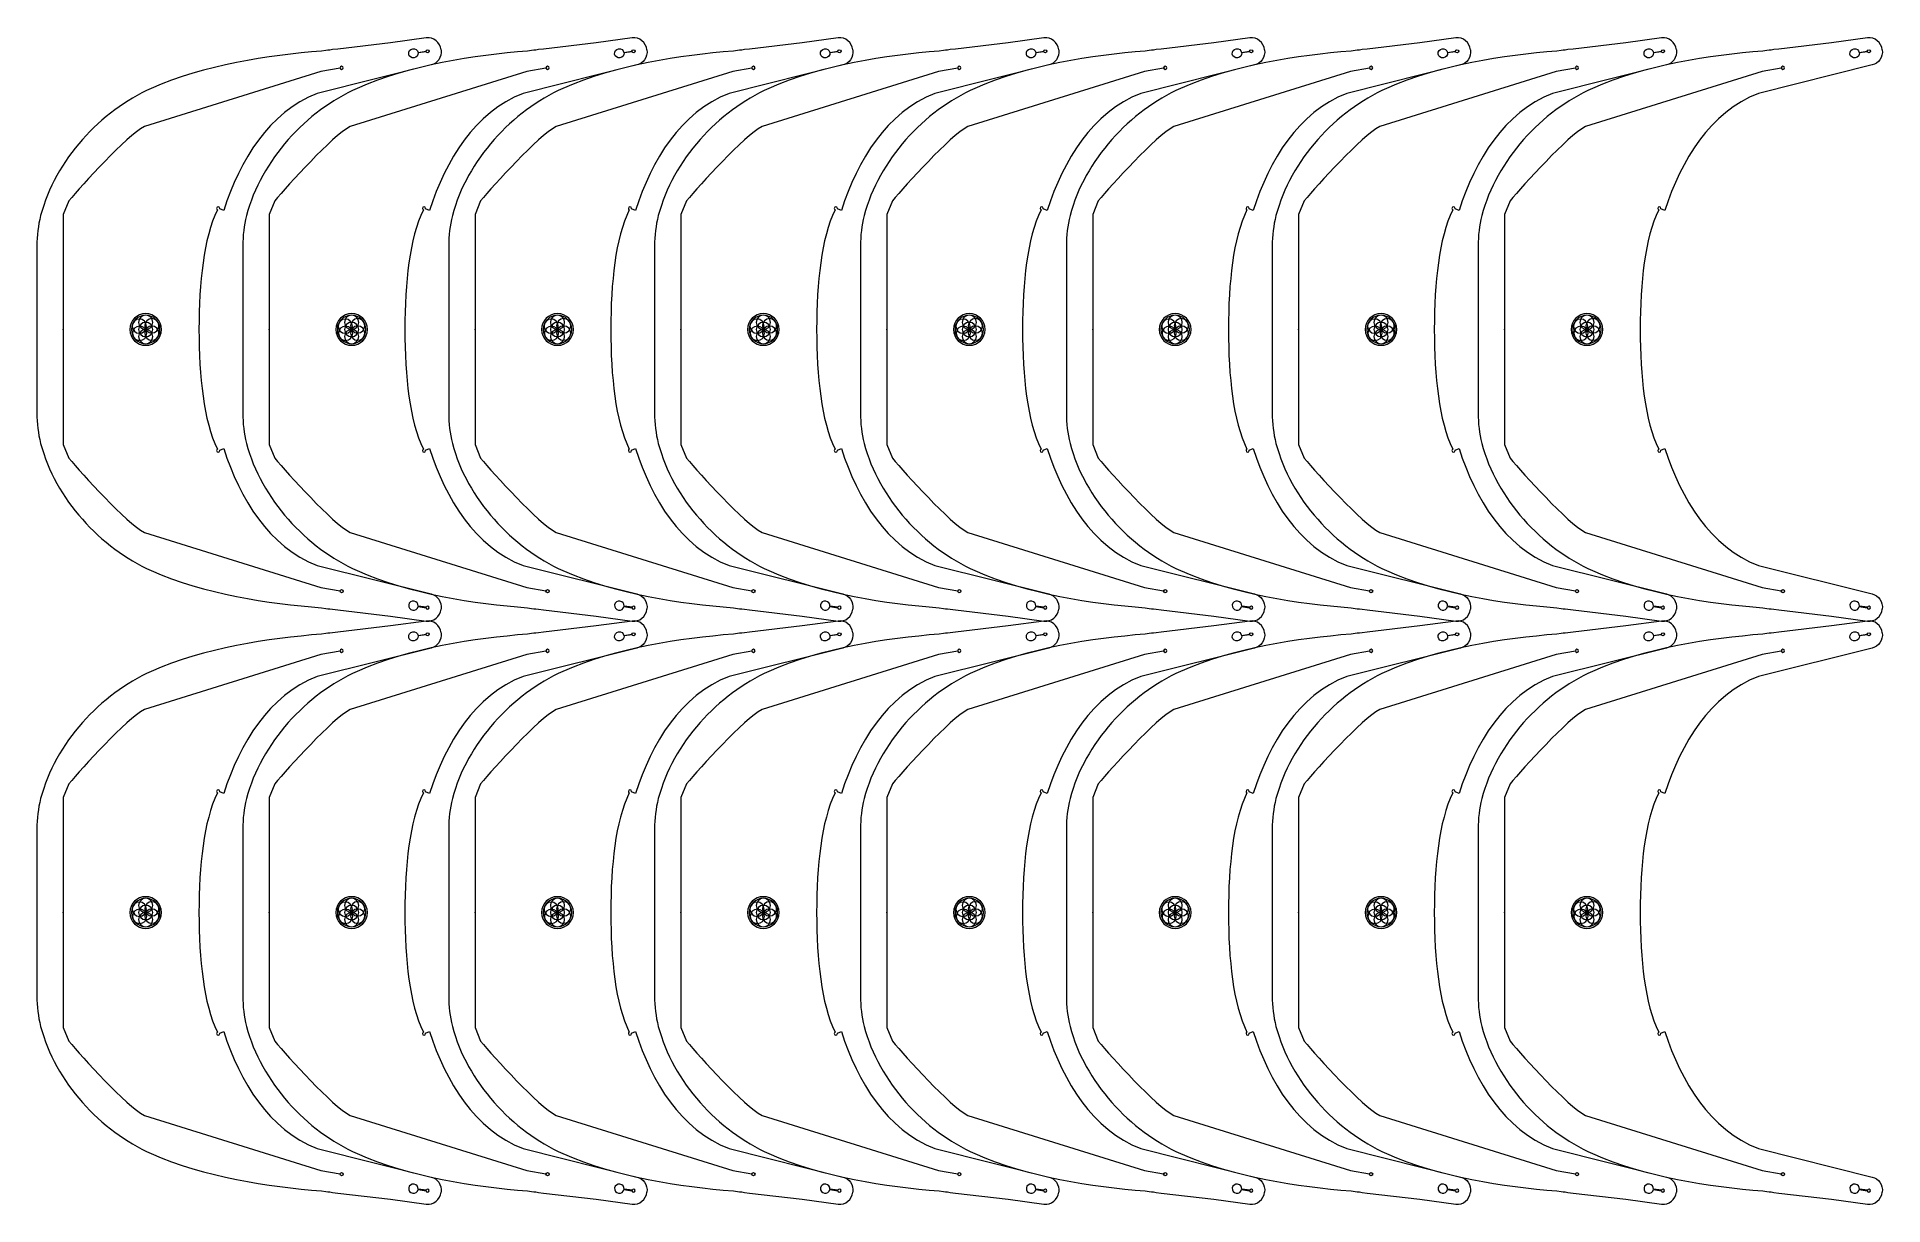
# Model space of a CAD drawing. Header units: millimetres. Extents: x 3608 to 4191, y 4453 to 4821.
import ezdxf

# ---------------------------------------------------------------- set-up
doc = ezdxf.new("R2010")
doc.units = ezdxf.units.MM
doc.header["$MEASUREMENT"] = 0
doc.layers.add('Capa 1', color=7, linetype='Continuous')

msp = doc.modelspace()

# ---------------------------------------------------------------- linework, layer by layer
at = {"layer": 'Capa 1', "color": 7, "lineweight": 9, "true_color": 0xffffff}
for points, knots in [([(3735.53, 4817.32), (3735.26, 4819.72), (3733.16, 4821.42), (3730.87, 4821.08), (3730.87, 4821.08), (3719.51, 4819.54), (3719.51, 4819.54), (3719.51, 4819.54), (3702.91, 4817.6), (3702.91, 4817.6), (3697.41, 4816.9), (3702.39, 4817.53), (3697.8, 4816.94), (3680.95, 4815.58), (3660.87, 4812.58), (3644, 4805.15), (3628.11, 4798.15), (3613.62, 4782.44), (3609.1, 4765), (3608.3, 4761.89), (3607.93, 4758.67), (3607.93, 4755.46), (3607.93, 4755.46), (3607.93, 4729.06), (3607.93, 4729.06), (3607.93, 4729.06), (3607.93, 4702.66), (3607.93, 4702.66), (3607.93, 4699.44), (3608.3, 4696.23), (3609.1, 4693.12), (3613.62, 4675.68), (3628.11, 4659.97), (3644, 4652.97), (3660.87, 4645.54), (3680.95, 4642.54), (3697.8, 4641.18), (3702.39, 4640.59), (3697.41, 4641.22), (3702.91, 4640.51), (3702.91, 4640.51), (3719.51, 4638.58), (3719.51, 4638.58), (3719.51, 4638.58), (3730.87, 4637.03), (3730.87, 4637.03), (3733.16, 4636.7), (3735.26, 4638.4), (3735.53, 4640.79)], [0, 0, 0, 0, 1, 1, 1, 2, 2, 2, 3, 3, 3, 4, 4, 4, 5, 5, 5, 6, 6, 6, 7, 7, 7, 8, 8, 8, 9, 9, 9, 10, 10, 10, 11, 11, 11, 12, 12, 12, 13, 13, 13, 14, 14, 14, 15, 15, 15, 16, 16, 16, 16]), ([(3800.53, 4817.32), (3800.26, 4819.72), (3798.16, 4821.42), (3795.87, 4821.08), (3795.87, 4821.08), (3784.51, 4819.54), (3784.51, 4819.54), (3784.51, 4819.54), (3767.91, 4817.6), (3767.91, 4817.6), (3762.41, 4816.9), (3767.39, 4817.53), (3762.8, 4816.94), (3745.95, 4815.58), (3725.87, 4812.58), (3709, 4805.15), (3693.11, 4798.15), (3678.62, 4782.44), (3674.1, 4765), (3673.3, 4761.89), (3672.93, 4758.67), (3672.93, 4755.46), (3672.93, 4755.46), (3672.93, 4729.06), (3672.93, 4729.06), (3672.93, 4729.06), (3672.93, 4702.66), (3672.93, 4702.66), (3672.93, 4699.44), (3673.3, 4696.23), (3674.1, 4693.12), (3678.62, 4675.68), (3693.11, 4659.97), (3709, 4652.97), (3725.87, 4645.54), (3745.95, 4642.54), (3762.8, 4641.18), (3767.39, 4640.59), (3762.41, 4641.22), (3767.91, 4640.51), (3767.91, 4640.51), (3784.51, 4638.58), (3784.51, 4638.58), (3784.51, 4638.58), (3795.87, 4637.03), (3795.87, 4637.03), (3798.16, 4636.7), (3800.26, 4638.4), (3800.53, 4640.79)], [0, 0, 0, 0, 1, 1, 1, 2, 2, 2, 3, 3, 3, 4, 4, 4, 5, 5, 5, 6, 6, 6, 7, 7, 7, 8, 8, 8, 9, 9, 9, 10, 10, 10, 11, 11, 11, 12, 12, 12, 13, 13, 13, 14, 14, 14, 15, 15, 15, 16, 16, 16, 16]), ([(3865.53, 4817.32), (3865.26, 4819.72), (3863.16, 4821.42), (3860.87, 4821.08), (3860.87, 4821.08), (3849.51, 4819.54), (3849.51, 4819.54), (3849.51, 4819.54), (3832.91, 4817.6), (3832.91, 4817.6), (3827.41, 4816.9), (3832.39, 4817.53), (3827.8, 4816.94), (3810.95, 4815.58), (3790.87, 4812.58), (3774, 4805.15), (3758.11, 4798.15), (3743.62, 4782.44), (3739.1, 4765), (3738.3, 4761.89), (3737.93, 4758.67), (3737.93, 4755.46), (3737.93, 4755.46), (3737.93, 4729.06), (3737.93, 4729.06), (3737.93, 4729.06), (3737.93, 4702.66), (3737.93, 4702.66), (3737.93, 4699.44), (3738.3, 4696.23), (3739.1, 4693.12), (3743.62, 4675.68), (3758.11, 4659.97), (3774, 4652.97), (3790.87, 4645.54), (3810.95, 4642.54), (3827.8, 4641.18), (3832.39, 4640.59), (3827.41, 4641.22), (3832.91, 4640.51), (3832.91, 4640.51), (3849.51, 4638.58), (3849.51, 4638.58), (3849.51, 4638.58), (3860.87, 4637.03), (3860.87, 4637.03), (3863.16, 4636.7), (3865.26, 4638.4), (3865.53, 4640.79)], [0, 0, 0, 0, 1, 1, 1, 2, 2, 2, 3, 3, 3, 4, 4, 4, 5, 5, 5, 6, 6, 6, 7, 7, 7, 8, 8, 8, 9, 9, 9, 10, 10, 10, 11, 11, 11, 12, 12, 12, 13, 13, 13, 14, 14, 14, 15, 15, 15, 16, 16, 16, 16]), ([(3930.53, 4817.32), (3930.26, 4819.72), (3928.16, 4821.42), (3925.87, 4821.08), (3925.87, 4821.08), (3914.51, 4819.54), (3914.51, 4819.54), (3914.51, 4819.54), (3897.91, 4817.6), (3897.91, 4817.6), (3892.41, 4816.9), (3897.39, 4817.53), (3892.8, 4816.94), (3875.95, 4815.58), (3855.87, 4812.58), (3839, 4805.15), (3823.11, 4798.15), (3808.62, 4782.44), (3804.1, 4765), (3803.3, 4761.89), (3802.93, 4758.67), (3802.93, 4755.46), (3802.93, 4755.46), (3802.93, 4729.06), (3802.93, 4729.06), (3802.93, 4729.06), (3802.93, 4702.66), (3802.93, 4702.66), (3802.93, 4699.44), (3803.3, 4696.23), (3804.1, 4693.12), (3808.62, 4675.68), (3823.11, 4659.97), (3839, 4652.97), (3855.87, 4645.54), (3875.95, 4642.54), (3892.8, 4641.18), (3897.39, 4640.59), (3892.41, 4641.22), (3897.91, 4640.51), (3897.91, 4640.51), (3914.51, 4638.58), (3914.51, 4638.58), (3914.51, 4638.58), (3925.87, 4637.03), (3925.87, 4637.03), (3928.16, 4636.7), (3930.26, 4638.4), (3930.53, 4640.79)], [0, 0, 0, 0, 1, 1, 1, 2, 2, 2, 3, 3, 3, 4, 4, 4, 5, 5, 5, 6, 6, 6, 7, 7, 7, 8, 8, 8, 9, 9, 9, 10, 10, 10, 11, 11, 11, 12, 12, 12, 13, 13, 13, 14, 14, 14, 15, 15, 15, 16, 16, 16, 16]), ([(3995.53, 4817.32), (3995.26, 4819.72), (3993.16, 4821.42), (3990.87, 4821.08), (3990.87, 4821.08), (3979.51, 4819.54), (3979.51, 4819.54), (3979.51, 4819.54), (3962.91, 4817.6), (3962.91, 4817.6), (3957.41, 4816.9), (3962.39, 4817.53), (3957.8, 4816.94), (3940.95, 4815.58), (3920.87, 4812.58), (3904, 4805.15), (3888.11, 4798.15), (3873.62, 4782.44), (3869.1, 4765), (3868.3, 4761.89), (3867.93, 4758.67), (3867.93, 4755.46), (3867.93, 4755.46), (3867.93, 4729.06), (3867.93, 4729.06), (3867.93, 4729.06), (3867.93, 4702.66), (3867.93, 4702.66), (3867.93, 4699.44), (3868.3, 4696.23), (3869.1, 4693.12), (3873.62, 4675.68), (3888.11, 4659.97), (3904, 4652.97), (3920.87, 4645.54), (3940.95, 4642.54), (3957.8, 4641.18), (3962.39, 4640.59), (3957.41, 4641.22), (3962.91, 4640.51), (3962.91, 4640.51), (3979.51, 4638.58), (3979.51, 4638.58), (3979.51, 4638.58), (3990.87, 4637.03), (3990.87, 4637.03), (3993.16, 4636.7), (3995.26, 4638.4), (3995.53, 4640.79)], [0, 0, 0, 0, 1, 1, 1, 2, 2, 2, 3, 3, 3, 4, 4, 4, 5, 5, 5, 6, 6, 6, 7, 7, 7, 8, 8, 8, 9, 9, 9, 10, 10, 10, 11, 11, 11, 12, 12, 12, 13, 13, 13, 14, 14, 14, 15, 15, 15, 16, 16, 16, 16]), ([(4060.53, 4817.32), (4060.26, 4819.72), (4058.16, 4821.42), (4055.87, 4821.08), (4055.87, 4821.08), (4044.51, 4819.54), (4044.51, 4819.54), (4044.51, 4819.54), (4027.91, 4817.6), (4027.91, 4817.6), (4022.41, 4816.9), (4027.39, 4817.53), (4022.8, 4816.94), (4005.95, 4815.58), (3985.87, 4812.58), (3969, 4805.15), (3953.11, 4798.15), (3938.62, 4782.44), (3934.1, 4765), (3933.3, 4761.89), (3932.93, 4758.67), (3932.93, 4755.46), (3932.93, 4755.46), (3932.93, 4729.06), (3932.93, 4729.06), (3932.93, 4729.06), (3932.93, 4702.66), (3932.93, 4702.66), (3932.93, 4699.44), (3933.3, 4696.23), (3934.1, 4693.12), (3938.62, 4675.68), (3953.11, 4659.97), (3969, 4652.97), (3985.87, 4645.54), (4005.95, 4642.54), (4022.8, 4641.18), (4027.39, 4640.59), (4022.41, 4641.22), (4027.91, 4640.51), (4027.91, 4640.51), (4044.51, 4638.58), (4044.51, 4638.58), (4044.51, 4638.58), (4055.87, 4637.03), (4055.87, 4637.03), (4058.16, 4636.7), (4060.26, 4638.4), (4060.53, 4640.79)], [0, 0, 0, 0, 1, 1, 1, 2, 2, 2, 3, 3, 3, 4, 4, 4, 5, 5, 5, 6, 6, 6, 7, 7, 7, 8, 8, 8, 9, 9, 9, 10, 10, 10, 11, 11, 11, 12, 12, 12, 13, 13, 13, 14, 14, 14, 15, 15, 15, 16, 16, 16, 16]), ([(4125.53, 4817.32), (4125.26, 4819.72), (4123.16, 4821.42), (4120.87, 4821.08), (4120.87, 4821.08), (4109.51, 4819.54), (4109.51, 4819.54), (4109.51, 4819.54), (4092.91, 4817.6), (4092.91, 4817.6), (4087.41, 4816.9), (4092.39, 4817.53), (4087.8, 4816.94), (4070.95, 4815.58), (4050.87, 4812.58), (4034, 4805.15), (4018.11, 4798.15), (4003.62, 4782.44), (3999.1, 4765), (3998.3, 4761.89), (3997.93, 4758.67), (3997.93, 4755.46), (3997.93, 4755.46), (3997.93, 4729.06), (3997.93, 4729.06), (3997.93, 4729.06), (3997.93, 4702.66), (3997.93, 4702.66), (3997.93, 4699.44), (3998.3, 4696.23), (3999.1, 4693.12), (4003.62, 4675.68), (4018.11, 4659.97), (4034, 4652.97), (4050.87, 4645.54), (4070.95, 4642.54), (4087.8, 4641.18), (4092.39, 4640.59), (4087.41, 4641.22), (4092.91, 4640.51), (4092.91, 4640.51), (4109.51, 4638.58), (4109.51, 4638.58), (4109.51, 4638.58), (4120.87, 4637.03), (4120.87, 4637.03), (4123.16, 4636.7), (4125.26, 4638.4), (4125.53, 4640.79)], [0, 0, 0, 0, 1, 1, 1, 2, 2, 2, 3, 3, 3, 4, 4, 4, 5, 5, 5, 6, 6, 6, 7, 7, 7, 8, 8, 8, 9, 9, 9, 10, 10, 10, 11, 11, 11, 12, 12, 12, 13, 13, 13, 14, 14, 14, 15, 15, 15, 16, 16, 16, 16]), ([(4190.53, 4817.32), (4190.26, 4819.72), (4188.16, 4821.42), (4185.87, 4821.08), (4185.87, 4821.08), (4174.51, 4819.54), (4174.51, 4819.54), (4174.51, 4819.54), (4157.91, 4817.6), (4157.91, 4817.6), (4152.41, 4816.9), (4157.39, 4817.53), (4152.8, 4816.94), (4135.95, 4815.58), (4115.87, 4812.58), (4099, 4805.15), (4083.11, 4798.15), (4068.62, 4782.44), (4064.1, 4765), (4063.3, 4761.89), (4062.93, 4758.67), (4062.93, 4755.46), (4062.93, 4755.46), (4062.93, 4729.06), (4062.93, 4729.06), (4062.93, 4729.06), (4062.93, 4702.66), (4062.93, 4702.66), (4062.93, 4699.44), (4063.3, 4696.23), (4064.1, 4693.12), (4068.62, 4675.68), (4083.11, 4659.97), (4099, 4652.97), (4115.87, 4645.54), (4135.95, 4642.54), (4152.8, 4641.18), (4157.39, 4640.59), (4152.41, 4641.22), (4157.91, 4640.51), (4157.91, 4640.51), (4174.51, 4638.58), (4174.51, 4638.58), (4174.51, 4638.58), (4185.87, 4637.03), (4185.87, 4637.03), (4188.16, 4636.7), (4190.26, 4638.4), (4190.53, 4640.79)], [0, 0, 0, 0, 1, 1, 1, 2, 2, 2, 3, 3, 3, 4, 4, 4, 5, 5, 5, 6, 6, 6, 7, 7, 7, 8, 8, 8, 9, 9, 9, 10, 10, 10, 11, 11, 11, 12, 12, 12, 13, 13, 13, 14, 14, 14, 15, 15, 15, 16, 16, 16, 16]), ([(3735.53, 4817.32), (3735.77, 4815.03), (3734.37, 4812.92), (3732.36, 4812.56), (3732.36, 4812.56), (3732.36, 4812.56), (3732.36, 4812.56), (3732.36, 4812.56), (3696.44, 4803.57), (3696.44, 4803.57), (3681.11, 4797.68), (3672.08, 4782.56), (3666.89, 4766.66), (3666.89, 4766.66), (3665.63, 4767.14), (3665.63, 4767.14), (3665.64, 4767.19), (3665.65, 4767.25), (3665.65, 4767.3), (3665.65, 4767.58), (3665.43, 4767.8), (3665.15, 4767.8), (3664.88, 4767.8), (3664.65, 4767.58), (3664.65, 4767.3), (3664.65, 4767.1), (3664.77, 4766.92), (3664.95, 4766.84), (3664.95, 4766.84), (3664.95, 4766.84), (3664.95, 4766.84), (3660.46, 4757.77), (3659.2, 4743.99), (3659.07, 4729.06), (3659.07, 4729.06), (3659.07, 4729.06), (3659.07, 4729.06), (3659.2, 4714.12), (3660.46, 4700.35), (3664.95, 4691.27), (3664.95, 4691.27), (3664.95, 4691.27), (3664.95, 4691.27), (3664.77, 4691.2), (3664.65, 4691.02), (3664.65, 4690.82), (3664.65, 4690.54), (3664.88, 4690.32), (3665.15, 4690.32), (3665.43, 4690.32), (3665.65, 4690.54), (3665.65, 4690.82), (3665.65, 4690.87), (3665.64, 4690.93), (3665.63, 4690.98), (3665.63, 4690.98), (3666.89, 4691.46), (3666.89, 4691.46), (3672.08, 4675.56), (3681.11, 4660.44), (3696.44, 4654.55), (3696.44, 4654.55), (3732.36, 4645.56), (3732.36, 4645.56), (3732.36, 4645.56), (3732.36, 4645.56), (3732.36, 4645.56), (3734.37, 4645.2), (3735.77, 4643.09), (3735.53, 4640.79)], [0, 0, 0, 0, 1, 1, 1, 2, 2, 2, 3, 3, 3, 4, 4, 4, 5, 5, 5, 6, 6, 6, 7, 7, 7, 8, 8, 8, 9, 9, 9, 10, 10, 10, 11, 11, 11, 12, 12, 12, 13, 13, 13, 14, 14, 14, 15, 15, 15, 16, 16, 16, 17, 17, 17, 18, 18, 18, 19, 19, 19, 20, 20, 20, 21, 21, 21, 22, 22, 22, 23, 23, 23, 23]), ([(3800.53, 4817.32), (3800.77, 4815.03), (3799.37, 4812.92), (3797.36, 4812.56), (3797.36, 4812.56), (3797.36, 4812.56), (3797.36, 4812.56), (3797.36, 4812.56), (3761.44, 4803.57), (3761.44, 4803.57), (3746.11, 4797.68), (3737.08, 4782.56), (3731.89, 4766.66), (3731.89, 4766.66), (3730.63, 4767.14), (3730.63, 4767.14), (3730.64, 4767.19), (3730.65, 4767.25), (3730.65, 4767.3), (3730.65, 4767.58), (3730.43, 4767.8), (3730.15, 4767.8), (3729.88, 4767.8), (3729.65, 4767.58), (3729.65, 4767.3), (3729.65, 4767.1), (3729.77, 4766.92), (3729.95, 4766.84), (3729.95, 4766.84), (3729.95, 4766.84), (3729.95, 4766.84), (3725.46, 4757.77), (3724.2, 4743.99), (3724.07, 4729.06), (3724.07, 4729.06), (3724.07, 4729.06), (3724.07, 4729.06), (3724.2, 4714.12), (3725.46, 4700.35), (3729.95, 4691.27), (3729.95, 4691.27), (3729.95, 4691.27), (3729.95, 4691.27), (3729.77, 4691.2), (3729.65, 4691.02), (3729.65, 4690.82), (3729.65, 4690.54), (3729.88, 4690.32), (3730.15, 4690.32), (3730.43, 4690.32), (3730.65, 4690.54), (3730.65, 4690.82), (3730.65, 4690.87), (3730.64, 4690.93), (3730.63, 4690.98), (3730.63, 4690.98), (3731.89, 4691.46), (3731.89, 4691.46), (3737.08, 4675.56), (3746.11, 4660.44), (3761.44, 4654.55), (3761.44, 4654.55), (3797.36, 4645.56), (3797.36, 4645.56), (3797.36, 4645.56), (3797.36, 4645.56), (3797.36, 4645.56), (3799.37, 4645.2), (3800.77, 4643.09), (3800.53, 4640.79)], [0, 0, 0, 0, 1, 1, 1, 2, 2, 2, 3, 3, 3, 4, 4, 4, 5, 5, 5, 6, 6, 6, 7, 7, 7, 8, 8, 8, 9, 9, 9, 10, 10, 10, 11, 11, 11, 12, 12, 12, 13, 13, 13, 14, 14, 14, 15, 15, 15, 16, 16, 16, 17, 17, 17, 18, 18, 18, 19, 19, 19, 20, 20, 20, 21, 21, 21, 22, 22, 22, 23, 23, 23, 23]), ([(3730.83, 4816.72), (3730.9, 4816.5), (3731.13, 4816.36), (3731.37, 4816.4), (3731.64, 4816.44), (3731.83, 4816.69), (3731.79, 4816.95), (3731.76, 4817.22), (3731.5, 4817.4), (3731.23, 4817.37), (3730.99, 4817.33), (3730.82, 4817.14), (3730.8, 4816.91), (3730.8, 4816.91), (3730.8, 4816.91), (3730.8, 4816.91), (3730.8, 4816.91), (3728.26, 4816.55), (3728.26, 4816.55), (3728.26, 4816.55), (3728.25, 4816.55), (3728.25, 4816.55), (3728.09, 4817.27), (3727.36, 4817.76), (3726.58, 4817.64), (3725.76, 4817.53), (3725.19, 4816.8), (3725.3, 4816.02), (3725.42, 4815.24), (3726.18, 4814.7), (3727, 4814.81), (3727.79, 4814.92), (3728.35, 4815.61), (3728.28, 4816.36), (3728.28, 4816.36), (3728.29, 4816.36), (3728.29, 4816.36), (3728.29, 4816.36), (3730.83, 4816.72), (3730.83, 4816.72)], [0, 0, 0, 0, 1, 1, 1, 2, 2, 2, 3, 3, 3, 4, 4, 4, 5, 5, 5, 6, 6, 6, 7, 7, 7, 8, 8, 8, 9, 9, 9, 10, 10, 10, 11, 11, 11, 12, 12, 12, 13, 13, 13, 13]), ([(3865.53, 4817.32), (3865.77, 4815.03), (3864.37, 4812.92), (3862.36, 4812.56), (3862.36, 4812.56), (3862.36, 4812.56), (3862.36, 4812.56), (3862.36, 4812.56), (3826.44, 4803.57), (3826.44, 4803.57), (3811.11, 4797.68), (3802.08, 4782.56), (3796.89, 4766.66), (3796.89, 4766.66), (3795.63, 4767.14), (3795.63, 4767.14), (3795.64, 4767.19), (3795.65, 4767.25), (3795.65, 4767.3), (3795.65, 4767.58), (3795.43, 4767.8), (3795.15, 4767.8), (3794.88, 4767.8), (3794.65, 4767.58), (3794.65, 4767.3), (3794.65, 4767.1), (3794.77, 4766.92), (3794.95, 4766.84), (3794.95, 4766.84), (3794.95, 4766.84), (3794.95, 4766.84), (3790.46, 4757.77), (3789.2, 4743.99), (3789.07, 4729.06), (3789.07, 4729.06), (3789.07, 4729.06), (3789.07, 4729.06), (3789.2, 4714.12), (3790.46, 4700.35), (3794.95, 4691.27), (3794.95, 4691.27), (3794.95, 4691.27), (3794.95, 4691.27), (3794.77, 4691.2), (3794.65, 4691.02), (3794.65, 4690.82), (3794.65, 4690.54), (3794.88, 4690.32), (3795.15, 4690.32), (3795.43, 4690.32), (3795.65, 4690.54), (3795.65, 4690.82), (3795.65, 4690.87), (3795.64, 4690.93), (3795.63, 4690.98), (3795.63, 4690.98), (3796.89, 4691.46), (3796.89, 4691.46), (3802.08, 4675.56), (3811.11, 4660.44), (3826.44, 4654.55), (3826.44, 4654.55), (3862.36, 4645.56), (3862.36, 4645.56), (3862.36, 4645.56), (3862.36, 4645.56), (3862.36, 4645.56), (3864.37, 4645.2), (3865.77, 4643.09), (3865.53, 4640.79)], [0, 0, 0, 0, 1, 1, 1, 2, 2, 2, 3, 3, 3, 4, 4, 4, 5, 5, 5, 6, 6, 6, 7, 7, 7, 8, 8, 8, 9, 9, 9, 10, 10, 10, 11, 11, 11, 12, 12, 12, 13, 13, 13, 14, 14, 14, 15, 15, 15, 16, 16, 16, 17, 17, 17, 18, 18, 18, 19, 19, 19, 20, 20, 20, 21, 21, 21, 22, 22, 22, 23, 23, 23, 23]), ([(3795.83, 4816.72), (3795.9, 4816.5), (3796.13, 4816.36), (3796.37, 4816.4), (3796.64, 4816.44), (3796.83, 4816.69), (3796.79, 4816.95), (3796.76, 4817.22), (3796.5, 4817.4), (3796.23, 4817.37), (3795.99, 4817.33), (3795.82, 4817.14), (3795.8, 4816.91), (3795.8, 4816.91), (3795.8, 4816.91), (3795.8, 4816.91), (3795.8, 4816.91), (3793.26, 4816.55), (3793.26, 4816.55), (3793.26, 4816.55), (3793.25, 4816.55), (3793.25, 4816.55), (3793.09, 4817.27), (3792.36, 4817.76), (3791.58, 4817.64), (3790.76, 4817.53), (3790.19, 4816.8), (3790.3, 4816.02), (3790.42, 4815.24), (3791.18, 4814.7), (3792, 4814.81), (3792.79, 4814.92), (3793.35, 4815.61), (3793.28, 4816.36), (3793.28, 4816.36), (3793.29, 4816.36), (3793.29, 4816.36), (3793.29, 4816.36), (3795.83, 4816.72), (3795.83, 4816.72)], [0, 0, 0, 0, 1, 1, 1, 2, 2, 2, 3, 3, 3, 4, 4, 4, 5, 5, 5, 6, 6, 6, 7, 7, 7, 8, 8, 8, 9, 9, 9, 10, 10, 10, 11, 11, 11, 12, 12, 12, 13, 13, 13, 13]), ([(3930.53, 4817.32), (3930.77, 4815.03), (3929.37, 4812.92), (3927.36, 4812.56), (3927.36, 4812.56), (3927.36, 4812.56), (3927.36, 4812.56), (3927.36, 4812.56), (3891.44, 4803.57), (3891.44, 4803.57), (3876.11, 4797.68), (3867.08, 4782.56), (3861.89, 4766.66), (3861.89, 4766.66), (3860.63, 4767.14), (3860.63, 4767.14), (3860.64, 4767.19), (3860.65, 4767.25), (3860.65, 4767.3), (3860.65, 4767.58), (3860.43, 4767.8), (3860.15, 4767.8), (3859.88, 4767.8), (3859.65, 4767.58), (3859.65, 4767.3), (3859.65, 4767.1), (3859.77, 4766.92), (3859.95, 4766.84), (3859.95, 4766.84), (3859.95, 4766.84), (3859.95, 4766.84), (3855.46, 4757.77), (3854.2, 4743.99), (3854.07, 4729.06), (3854.07, 4729.06), (3854.07, 4729.06), (3854.07, 4729.06), (3854.2, 4714.12), (3855.46, 4700.35), (3859.95, 4691.27), (3859.95, 4691.27), (3859.95, 4691.27), (3859.95, 4691.27), (3859.77, 4691.2), (3859.65, 4691.02), (3859.65, 4690.82), (3859.65, 4690.54), (3859.88, 4690.32), (3860.15, 4690.32), (3860.43, 4690.32), (3860.65, 4690.54), (3860.65, 4690.82), (3860.65, 4690.87), (3860.64, 4690.93), (3860.63, 4690.98), (3860.63, 4690.98), (3861.89, 4691.46), (3861.89, 4691.46), (3867.08, 4675.56), (3876.11, 4660.44), (3891.44, 4654.55), (3891.44, 4654.55), (3927.36, 4645.56), (3927.36, 4645.56), (3927.36, 4645.56), (3927.36, 4645.56), (3927.36, 4645.56), (3929.37, 4645.2), (3930.77, 4643.09), (3930.53, 4640.79)], [0, 0, 0, 0, 1, 1, 1, 2, 2, 2, 3, 3, 3, 4, 4, 4, 5, 5, 5, 6, 6, 6, 7, 7, 7, 8, 8, 8, 9, 9, 9, 10, 10, 10, 11, 11, 11, 12, 12, 12, 13, 13, 13, 14, 14, 14, 15, 15, 15, 16, 16, 16, 17, 17, 17, 18, 18, 18, 19, 19, 19, 20, 20, 20, 21, 21, 21, 22, 22, 22, 23, 23, 23, 23]), ([(3860.83, 4816.72), (3860.9, 4816.5), (3861.13, 4816.36), (3861.37, 4816.4), (3861.64, 4816.44), (3861.83, 4816.69), (3861.79, 4816.95), (3861.76, 4817.22), (3861.5, 4817.4), (3861.23, 4817.37), (3860.99, 4817.33), (3860.82, 4817.14), (3860.8, 4816.91), (3860.8, 4816.91), (3860.8, 4816.91), (3860.8, 4816.91), (3860.8, 4816.91), (3858.26, 4816.55), (3858.26, 4816.55), (3858.26, 4816.55), (3858.25, 4816.55), (3858.25, 4816.55), (3858.09, 4817.27), (3857.36, 4817.76), (3856.58, 4817.64), (3855.76, 4817.53), (3855.19, 4816.8), (3855.3, 4816.02), (3855.42, 4815.24), (3856.18, 4814.7), (3857, 4814.81), (3857.79, 4814.92), (3858.35, 4815.61), (3858.28, 4816.36), (3858.28, 4816.36), (3858.29, 4816.36), (3858.29, 4816.36), (3858.29, 4816.36), (3860.83, 4816.72), (3860.83, 4816.72)], [0, 0, 0, 0, 1, 1, 1, 2, 2, 2, 3, 3, 3, 4, 4, 4, 5, 5, 5, 6, 6, 6, 7, 7, 7, 8, 8, 8, 9, 9, 9, 10, 10, 10, 11, 11, 11, 12, 12, 12, 13, 13, 13, 13]), ([(3995.53, 4817.32), (3995.77, 4815.03), (3994.37, 4812.92), (3992.36, 4812.56), (3992.36, 4812.56), (3992.36, 4812.56), (3992.36, 4812.56), (3992.36, 4812.56), (3956.44, 4803.57), (3956.44, 4803.57), (3941.11, 4797.68), (3932.08, 4782.56), (3926.89, 4766.66), (3926.89, 4766.66), (3925.63, 4767.14), (3925.63, 4767.14), (3925.64, 4767.19), (3925.65, 4767.25), (3925.65, 4767.3), (3925.65, 4767.58), (3925.43, 4767.8), (3925.15, 4767.8), (3924.88, 4767.8), (3924.65, 4767.58), (3924.65, 4767.3), (3924.65, 4767.1), (3924.77, 4766.92), (3924.95, 4766.84), (3924.95, 4766.84), (3924.95, 4766.84), (3924.95, 4766.84), (3920.46, 4757.77), (3919.2, 4743.99), (3919.07, 4729.06), (3919.07, 4729.06), (3919.07, 4729.06), (3919.07, 4729.06), (3919.2, 4714.12), (3920.46, 4700.35), (3924.95, 4691.27), (3924.95, 4691.27), (3924.95, 4691.27), (3924.95, 4691.27), (3924.77, 4691.2), (3924.65, 4691.02), (3924.65, 4690.82), (3924.65, 4690.54), (3924.88, 4690.32), (3925.15, 4690.32), (3925.43, 4690.32), (3925.65, 4690.54), (3925.65, 4690.82), (3925.65, 4690.87), (3925.64, 4690.93), (3925.63, 4690.98), (3925.63, 4690.98), (3926.89, 4691.46), (3926.89, 4691.46), (3932.08, 4675.56), (3941.11, 4660.44), (3956.44, 4654.55), (3956.44, 4654.55), (3992.36, 4645.56), (3992.36, 4645.56), (3992.36, 4645.56), (3992.36, 4645.56), (3992.36, 4645.56), (3994.37, 4645.2), (3995.77, 4643.09), (3995.53, 4640.79)], [0, 0, 0, 0, 1, 1, 1, 2, 2, 2, 3, 3, 3, 4, 4, 4, 5, 5, 5, 6, 6, 6, 7, 7, 7, 8, 8, 8, 9, 9, 9, 10, 10, 10, 11, 11, 11, 12, 12, 12, 13, 13, 13, 14, 14, 14, 15, 15, 15, 16, 16, 16, 17, 17, 17, 18, 18, 18, 19, 19, 19, 20, 20, 20, 21, 21, 21, 22, 22, 22, 23, 23, 23, 23]), ([(3925.83, 4816.72), (3925.9, 4816.5), (3926.13, 4816.36), (3926.37, 4816.4), (3926.64, 4816.44), (3926.83, 4816.69), (3926.79, 4816.95), (3926.76, 4817.22), (3926.5, 4817.4), (3926.23, 4817.37), (3925.99, 4817.33), (3925.82, 4817.14), (3925.8, 4816.91), (3925.8, 4816.91), (3925.8, 4816.91), (3925.8, 4816.91), (3925.8, 4816.91), (3923.26, 4816.55), (3923.26, 4816.55), (3923.26, 4816.55), (3923.25, 4816.55), (3923.25, 4816.55), (3923.09, 4817.27), (3922.36, 4817.76), (3921.58, 4817.64), (3920.76, 4817.53), (3920.19, 4816.8), (3920.3, 4816.02), (3920.42, 4815.24), (3921.18, 4814.7), (3922, 4814.81), (3922.79, 4814.92), (3923.35, 4815.61), (3923.28, 4816.36), (3923.28, 4816.36), (3923.29, 4816.36), (3923.29, 4816.36), (3923.29, 4816.36), (3925.83, 4816.72), (3925.83, 4816.72)], [0, 0, 0, 0, 1, 1, 1, 2, 2, 2, 3, 3, 3, 4, 4, 4, 5, 5, 5, 6, 6, 6, 7, 7, 7, 8, 8, 8, 9, 9, 9, 10, 10, 10, 11, 11, 11, 12, 12, 12, 13, 13, 13, 13]), ([(4060.53, 4817.32), (4060.77, 4815.03), (4059.37, 4812.92), (4057.36, 4812.56), (4057.36, 4812.56), (4057.36, 4812.56), (4057.36, 4812.56), (4057.36, 4812.56), (4021.44, 4803.57), (4021.44, 4803.57), (4006.11, 4797.68), (3997.08, 4782.56), (3991.89, 4766.66), (3991.89, 4766.66), (3990.63, 4767.14), (3990.63, 4767.14), (3990.64, 4767.19), (3990.65, 4767.25), (3990.65, 4767.3), (3990.65, 4767.58), (3990.43, 4767.8), (3990.15, 4767.8), (3989.88, 4767.8), (3989.65, 4767.58), (3989.65, 4767.3), (3989.65, 4767.1), (3989.77, 4766.92), (3989.95, 4766.84), (3989.95, 4766.84), (3989.95, 4766.84), (3989.95, 4766.84), (3985.46, 4757.77), (3984.2, 4743.99), (3984.07, 4729.06), (3984.07, 4729.06), (3984.07, 4729.06), (3984.07, 4729.06), (3984.2, 4714.12), (3985.46, 4700.35), (3989.95, 4691.27), (3989.95, 4691.27), (3989.95, 4691.27), (3989.95, 4691.27), (3989.77, 4691.2), (3989.65, 4691.02), (3989.65, 4690.82), (3989.65, 4690.54), (3989.88, 4690.32), (3990.15, 4690.32), (3990.43, 4690.32), (3990.65, 4690.54), (3990.65, 4690.82), (3990.65, 4690.87), (3990.64, 4690.93), (3990.63, 4690.98), (3990.63, 4690.98), (3991.89, 4691.46), (3991.89, 4691.46), (3997.08, 4675.56), (4006.11, 4660.44), (4021.44, 4654.55), (4021.44, 4654.55), (4057.36, 4645.56), (4057.36, 4645.56), (4057.36, 4645.56), (4057.36, 4645.56), (4057.36, 4645.56), (4059.37, 4645.2), (4060.77, 4643.09), (4060.53, 4640.79)], [0, 0, 0, 0, 1, 1, 1, 2, 2, 2, 3, 3, 3, 4, 4, 4, 5, 5, 5, 6, 6, 6, 7, 7, 7, 8, 8, 8, 9, 9, 9, 10, 10, 10, 11, 11, 11, 12, 12, 12, 13, 13, 13, 14, 14, 14, 15, 15, 15, 16, 16, 16, 17, 17, 17, 18, 18, 18, 19, 19, 19, 20, 20, 20, 21, 21, 21, 22, 22, 22, 23, 23, 23, 23]), ([(3990.83, 4816.72), (3990.9, 4816.5), (3991.13, 4816.36), (3991.37, 4816.4), (3991.64, 4816.44), (3991.83, 4816.69), (3991.79, 4816.95), (3991.76, 4817.22), (3991.5, 4817.4), (3991.23, 4817.37), (3990.99, 4817.33), (3990.82, 4817.14), (3990.8, 4816.91), (3990.8, 4816.91), (3990.8, 4816.91), (3990.8, 4816.91), (3990.8, 4816.91), (3988.26, 4816.55), (3988.26, 4816.55), (3988.26, 4816.55), (3988.25, 4816.55), (3988.25, 4816.55), (3988.09, 4817.27), (3987.36, 4817.76), (3986.58, 4817.64), (3985.76, 4817.53), (3985.19, 4816.8), (3985.3, 4816.02), (3985.42, 4815.24), (3986.18, 4814.7), (3987, 4814.81), (3987.79, 4814.92), (3988.35, 4815.61), (3988.28, 4816.36), (3988.28, 4816.36), (3988.29, 4816.36), (3988.29, 4816.36), (3988.29, 4816.36), (3990.83, 4816.72), (3990.83, 4816.72)], [0, 0, 0, 0, 1, 1, 1, 2, 2, 2, 3, 3, 3, 4, 4, 4, 5, 5, 5, 6, 6, 6, 7, 7, 7, 8, 8, 8, 9, 9, 9, 10, 10, 10, 11, 11, 11, 12, 12, 12, 13, 13, 13, 13]), ([(4125.53, 4817.32), (4125.77, 4815.03), (4124.37, 4812.92), (4122.36, 4812.56), (4122.36, 4812.56), (4122.36, 4812.56), (4122.36, 4812.56), (4122.36, 4812.56), (4086.44, 4803.57), (4086.44, 4803.57), (4071.11, 4797.68), (4062.08, 4782.56), (4056.89, 4766.66), (4056.89, 4766.66), (4055.63, 4767.14), (4055.63, 4767.14), (4055.64, 4767.19), (4055.65, 4767.25), (4055.65, 4767.3), (4055.65, 4767.58), (4055.43, 4767.8), (4055.15, 4767.8), (4054.88, 4767.8), (4054.65, 4767.58), (4054.65, 4767.3), (4054.65, 4767.1), (4054.77, 4766.92), (4054.95, 4766.84), (4054.95, 4766.84), (4054.95, 4766.84), (4054.95, 4766.84), (4050.46, 4757.77), (4049.2, 4743.99), (4049.07, 4729.06), (4049.07, 4729.06), (4049.07, 4729.06), (4049.07, 4729.06), (4049.2, 4714.12), (4050.46, 4700.35), (4054.95, 4691.27), (4054.95, 4691.27), (4054.95, 4691.27), (4054.95, 4691.27), (4054.77, 4691.2), (4054.65, 4691.02), (4054.65, 4690.82), (4054.65, 4690.54), (4054.88, 4690.32), (4055.15, 4690.32), (4055.43, 4690.32), (4055.65, 4690.54), (4055.65, 4690.82), (4055.65, 4690.87), (4055.64, 4690.93), (4055.63, 4690.98), (4055.63, 4690.98), (4056.89, 4691.46), (4056.89, 4691.46), (4062.08, 4675.56), (4071.11, 4660.44), (4086.44, 4654.55), (4086.44, 4654.55), (4122.36, 4645.56), (4122.36, 4645.56), (4122.36, 4645.56), (4122.36, 4645.56), (4122.36, 4645.56), (4124.37, 4645.2), (4125.77, 4643.09), (4125.53, 4640.79)], [0, 0, 0, 0, 1, 1, 1, 2, 2, 2, 3, 3, 3, 4, 4, 4, 5, 5, 5, 6, 6, 6, 7, 7, 7, 8, 8, 8, 9, 9, 9, 10, 10, 10, 11, 11, 11, 12, 12, 12, 13, 13, 13, 14, 14, 14, 15, 15, 15, 16, 16, 16, 17, 17, 17, 18, 18, 18, 19, 19, 19, 20, 20, 20, 21, 21, 21, 22, 22, 22, 23, 23, 23, 23]), ([(4055.83, 4816.72), (4055.9, 4816.5), (4056.13, 4816.36), (4056.37, 4816.4), (4056.64, 4816.44), (4056.83, 4816.69), (4056.79, 4816.95), (4056.76, 4817.22), (4056.5, 4817.4), (4056.23, 4817.37), (4055.99, 4817.33), (4055.82, 4817.14), (4055.8, 4816.91), (4055.8, 4816.91), (4055.8, 4816.91), (4055.8, 4816.91), (4055.8, 4816.91), (4053.26, 4816.55), (4053.26, 4816.55), (4053.26, 4816.55), (4053.25, 4816.55), (4053.25, 4816.55), (4053.09, 4817.27), (4052.36, 4817.76), (4051.58, 4817.64), (4050.76, 4817.53), (4050.19, 4816.8), (4050.3, 4816.02), (4050.42, 4815.24), (4051.18, 4814.7), (4052, 4814.81), (4052.79, 4814.92), (4053.35, 4815.61), (4053.28, 4816.36), (4053.28, 4816.36), (4053.29, 4816.36), (4053.29, 4816.36), (4053.29, 4816.36), (4055.83, 4816.72), (4055.83, 4816.72)], [0, 0, 0, 0, 1, 1, 1, 2, 2, 2, 3, 3, 3, 4, 4, 4, 5, 5, 5, 6, 6, 6, 7, 7, 7, 8, 8, 8, 9, 9, 9, 10, 10, 10, 11, 11, 11, 12, 12, 12, 13, 13, 13, 13]), ([(4190.53, 4817.32), (4190.77, 4815.03), (4189.37, 4812.92), (4187.36, 4812.56), (4187.36, 4812.56), (4187.36, 4812.56), (4187.36, 4812.56), (4187.36, 4812.56), (4151.44, 4803.57), (4151.44, 4803.57), (4136.11, 4797.68), (4127.08, 4782.56), (4121.89, 4766.66), (4121.89, 4766.66), (4120.63, 4767.14), (4120.63, 4767.14), (4120.64, 4767.19), (4120.65, 4767.25), (4120.65, 4767.3), (4120.65, 4767.58), (4120.43, 4767.8), (4120.15, 4767.8), (4119.88, 4767.8), (4119.65, 4767.58), (4119.65, 4767.3), (4119.65, 4767.1), (4119.77, 4766.92), (4119.95, 4766.84), (4119.95, 4766.84), (4119.95, 4766.84), (4119.95, 4766.84), (4115.46, 4757.77), (4114.2, 4743.99), (4114.07, 4729.06), (4114.07, 4729.06), (4114.07, 4729.06), (4114.07, 4729.06), (4114.2, 4714.12), (4115.46, 4700.35), (4119.95, 4691.27), (4119.95, 4691.27), (4119.95, 4691.27), (4119.95, 4691.27), (4119.77, 4691.2), (4119.65, 4691.02), (4119.65, 4690.82), (4119.65, 4690.54), (4119.88, 4690.32), (4120.15, 4690.32), (4120.43, 4690.32), (4120.65, 4690.54), (4120.65, 4690.82), (4120.65, 4690.87), (4120.64, 4690.93), (4120.63, 4690.98), (4120.63, 4690.98), (4121.89, 4691.46), (4121.89, 4691.46), (4127.08, 4675.56), (4136.11, 4660.44), (4151.44, 4654.55), (4151.44, 4654.55), (4187.36, 4645.56), (4187.36, 4645.56), (4187.36, 4645.56), (4187.36, 4645.56), (4187.36, 4645.56), (4189.37, 4645.2), (4190.77, 4643.09), (4190.53, 4640.79)], [0, 0, 0, 0, 1, 1, 1, 2, 2, 2, 3, 3, 3, 4, 4, 4, 5, 5, 5, 6, 6, 6, 7, 7, 7, 8, 8, 8, 9, 9, 9, 10, 10, 10, 11, 11, 11, 12, 12, 12, 13, 13, 13, 14, 14, 14, 15, 15, 15, 16, 16, 16, 17, 17, 17, 18, 18, 18, 19, 19, 19, 20, 20, 20, 21, 21, 21, 22, 22, 22, 23, 23, 23, 23]), ([(4120.83, 4816.72), (4120.9, 4816.5), (4121.13, 4816.36), (4121.37, 4816.4), (4121.64, 4816.44), (4121.83, 4816.69), (4121.79, 4816.95), (4121.76, 4817.22), (4121.5, 4817.4), (4121.23, 4817.37), (4120.99, 4817.33), (4120.82, 4817.14), (4120.8, 4816.91), (4120.8, 4816.91), (4120.8, 4816.91), (4120.8, 4816.91), (4120.8, 4816.91), (4118.26, 4816.55), (4118.26, 4816.55), (4118.26, 4816.55), (4118.25, 4816.55), (4118.25, 4816.55), (4118.09, 4817.27), (4117.36, 4817.76), (4116.58, 4817.64), (4115.76, 4817.53), (4115.19, 4816.8), (4115.3, 4816.02), (4115.42, 4815.24), (4116.18, 4814.7), (4117, 4814.81), (4117.79, 4814.92), (4118.35, 4815.61), (4118.28, 4816.36), (4118.28, 4816.36), (4118.29, 4816.36), (4118.29, 4816.36), (4118.29, 4816.36), (4120.83, 4816.72), (4120.83, 4816.72)], [0, 0, 0, 0, 1, 1, 1, 2, 2, 2, 3, 3, 3, 4, 4, 4, 5, 5, 5, 6, 6, 6, 7, 7, 7, 8, 8, 8, 9, 9, 9, 10, 10, 10, 11, 11, 11, 12, 12, 12, 13, 13, 13, 13]), ([(4185.83, 4816.72), (4185.9, 4816.5), (4186.13, 4816.36), (4186.37, 4816.4), (4186.64, 4816.44), (4186.83, 4816.69), (4186.79, 4816.95), (4186.76, 4817.22), (4186.5, 4817.4), (4186.23, 4817.37), (4185.99, 4817.33), (4185.82, 4817.14), (4185.8, 4816.91), (4185.8, 4816.91), (4185.8, 4816.91), (4185.8, 4816.91), (4185.8, 4816.91), (4183.26, 4816.55), (4183.26, 4816.55), (4183.26, 4816.55), (4183.25, 4816.55), (4183.25, 4816.55), (4183.09, 4817.27), (4182.36, 4817.76), (4181.58, 4817.64), (4180.76, 4817.53), (4180.19, 4816.8), (4180.3, 4816.02), (4180.42, 4815.24), (4181.18, 4814.7), (4182, 4814.81), (4182.79, 4814.92), (4183.35, 4815.61), (4183.28, 4816.36), (4183.28, 4816.36), (4183.29, 4816.36), (4183.29, 4816.36), (4183.29, 4816.36), (4185.83, 4816.72), (4185.83, 4816.72)], [0, 0, 0, 0, 1, 1, 1, 2, 2, 2, 3, 3, 3, 4, 4, 4, 5, 5, 5, 6, 6, 6, 7, 7, 7, 8, 8, 8, 9, 9, 9, 10, 10, 10, 11, 11, 11, 12, 12, 12, 13, 13, 13, 13]), ([(3704.14, 4812.16), (3704.42, 4812.16), (3704.64, 4811.94), (3704.64, 4811.66), (3704.64, 4811.39), (3704.42, 4811.16), (3704.14, 4811.16), (3703.86, 4811.16), (3703.64, 4811.39), (3703.64, 4811.66), (3703.64, 4811.94), (3703.86, 4812.16), (3704.14, 4812.16)], [0, 0, 0, 0, 1, 1, 1, 2, 2, 2, 3, 3, 3, 4, 4, 4, 4]), ([(3769.14, 4812.16), (3769.42, 4812.16), (3769.64, 4811.94), (3769.64, 4811.66), (3769.64, 4811.39), (3769.42, 4811.16), (3769.14, 4811.16), (3768.86, 4811.16), (3768.64, 4811.39), (3768.64, 4811.66), (3768.64, 4811.94), (3768.86, 4812.16), (3769.14, 4812.16)], [0, 0, 0, 0, 1, 1, 1, 2, 2, 2, 3, 3, 3, 4, 4, 4, 4]), ([(3834.14, 4812.16), (3834.42, 4812.16), (3834.64, 4811.94), (3834.64, 4811.66), (3834.64, 4811.39), (3834.42, 4811.16), (3834.14, 4811.16), (3833.86, 4811.16), (3833.64, 4811.39), (3833.64, 4811.66), (3833.64, 4811.94), (3833.86, 4812.16), (3834.14, 4812.16)], [0, 0, 0, 0, 1, 1, 1, 2, 2, 2, 3, 3, 3, 4, 4, 4, 4]), ([(3899.14, 4812.16), (3899.42, 4812.16), (3899.64, 4811.94), (3899.64, 4811.66), (3899.64, 4811.39), (3899.42, 4811.16), (3899.14, 4811.16), (3898.86, 4811.16), (3898.64, 4811.39), (3898.64, 4811.66), (3898.64, 4811.94), (3898.86, 4812.16), (3899.14, 4812.16)], [0, 0, 0, 0, 1, 1, 1, 2, 2, 2, 3, 3, 3, 4, 4, 4, 4]), ([(3964.14, 4812.16), (3964.42, 4812.16), (3964.64, 4811.94), (3964.64, 4811.66), (3964.64, 4811.39), (3964.42, 4811.16), (3964.14, 4811.16), (3963.86, 4811.16), (3963.64, 4811.39), (3963.64, 4811.66), (3963.64, 4811.94), (3963.86, 4812.16), (3964.14, 4812.16)], [0, 0, 0, 0, 1, 1, 1, 2, 2, 2, 3, 3, 3, 4, 4, 4, 4]), ([(4029.14, 4812.16), (4029.42, 4812.16), (4029.64, 4811.94), (4029.64, 4811.66), (4029.64, 4811.39), (4029.42, 4811.16), (4029.14, 4811.16), (4028.86, 4811.16), (4028.64, 4811.39), (4028.64, 4811.66), (4028.64, 4811.94), (4028.86, 4812.16), (4029.14, 4812.16)], [0, 0, 0, 0, 1, 1, 1, 2, 2, 2, 3, 3, 3, 4, 4, 4, 4]), ([(4094.14, 4812.16), (4094.42, 4812.16), (4094.64, 4811.94), (4094.64, 4811.66), (4094.64, 4811.39), (4094.42, 4811.16), (4094.14, 4811.16), (4093.86, 4811.16), (4093.64, 4811.39), (4093.64, 4811.66), (4093.64, 4811.94), (4093.86, 4812.16), (4094.14, 4812.16)], [0, 0, 0, 0, 1, 1, 1, 2, 2, 2, 3, 3, 3, 4, 4, 4, 4]), ([(4159.14, 4812.16), (4159.42, 4812.16), (4159.64, 4811.94), (4159.64, 4811.66), (4159.64, 4811.39), (4159.42, 4811.16), (4159.14, 4811.16), (4158.86, 4811.16), (4158.64, 4811.39), (4158.64, 4811.66), (4158.64, 4811.94), (4158.86, 4812.16), (4159.14, 4812.16)], [0, 0, 0, 0, 1, 1, 1, 2, 2, 2, 3, 3, 3, 4, 4, 4, 4]), ([(3704.14, 4645.96), (3704.42, 4645.96), (3704.64, 4646.18), (3704.64, 4646.46), (3704.64, 4646.73), (3704.42, 4646.96), (3704.14, 4646.96), (3703.86, 4646.96), (3703.64, 4646.73), (3703.64, 4646.46), (3703.64, 4646.18), (3703.86, 4645.96), (3704.14, 4645.96)], [0, 0, 0, 0, 1, 1, 1, 2, 2, 2, 3, 3, 3, 4, 4, 4, 4]), ([(3769.14, 4645.96), (3769.42, 4645.96), (3769.64, 4646.18), (3769.64, 4646.46), (3769.64, 4646.73), (3769.42, 4646.96), (3769.14, 4646.96), (3768.86, 4646.96), (3768.64, 4646.73), (3768.64, 4646.46), (3768.64, 4646.18), (3768.86, 4645.96), (3769.14, 4645.96)], [0, 0, 0, 0, 1, 1, 1, 2, 2, 2, 3, 3, 3, 4, 4, 4, 4]), ([(3834.14, 4645.96), (3834.42, 4645.96), (3834.64, 4646.18), (3834.64, 4646.46), (3834.64, 4646.73), (3834.42, 4646.96), (3834.14, 4646.96), (3833.86, 4646.96), (3833.64, 4646.73), (3833.64, 4646.46), (3833.64, 4646.18), (3833.86, 4645.96), (3834.14, 4645.96)], [0, 0, 0, 0, 1, 1, 1, 2, 2, 2, 3, 3, 3, 4, 4, 4, 4]), ([(3899.14, 4645.96), (3899.42, 4645.96), (3899.64, 4646.18), (3899.64, 4646.46), (3899.64, 4646.73), (3899.42, 4646.96), (3899.14, 4646.96), (3898.86, 4646.96), (3898.64, 4646.73), (3898.64, 4646.46), (3898.64, 4646.18), (3898.86, 4645.96), (3899.14, 4645.96)], [0, 0, 0, 0, 1, 1, 1, 2, 2, 2, 3, 3, 3, 4, 4, 4, 4]), ([(3964.14, 4645.96), (3964.42, 4645.96), (3964.64, 4646.18), (3964.64, 4646.46), (3964.64, 4646.73), (3964.42, 4646.96), (3964.14, 4646.96), (3963.86, 4646.96), (3963.64, 4646.73), (3963.64, 4646.46), (3963.64, 4646.18), (3963.86, 4645.96), (3964.14, 4645.96)], [0, 0, 0, 0, 1, 1, 1, 2, 2, 2, 3, 3, 3, 4, 4, 4, 4]), ([(4029.14, 4645.96), (4029.42, 4645.96), (4029.64, 4646.18), (4029.64, 4646.46), (4029.64, 4646.73), (4029.42, 4646.96), (4029.14, 4646.96), (4028.86, 4646.96), (4028.64, 4646.73), (4028.64, 4646.46), (4028.64, 4646.18), (4028.86, 4645.96), (4029.14, 4645.96)], [0, 0, 0, 0, 1, 1, 1, 2, 2, 2, 3, 3, 3, 4, 4, 4, 4]), ([(4094.14, 4645.96), (4094.42, 4645.96), (4094.64, 4646.18), (4094.64, 4646.46), (4094.64, 4646.73), (4094.42, 4646.96), (4094.14, 4646.96), (4093.86, 4646.96), (4093.64, 4646.73), (4093.64, 4646.46), (4093.64, 4646.18), (4093.86, 4645.96), (4094.14, 4645.96)], [0, 0, 0, 0, 1, 1, 1, 2, 2, 2, 3, 3, 3, 4, 4, 4, 4]), ([(4159.14, 4645.96), (4159.42, 4645.96), (4159.64, 4646.18), (4159.64, 4646.46), (4159.64, 4646.73), (4159.42, 4646.96), (4159.14, 4646.96), (4158.86, 4646.96), (4158.64, 4646.73), (4158.64, 4646.46), (4158.64, 4646.18), (4158.86, 4645.96), (4159.14, 4645.96)], [0, 0, 0, 0, 1, 1, 1, 2, 2, 2, 3, 3, 3, 4, 4, 4, 4]), ([(3730.83, 4641.4), (3730.9, 4641.62), (3731.13, 4641.76), (3731.37, 4641.72), (3731.64, 4641.68), (3731.83, 4641.43), (3731.79, 4641.17), (3731.76, 4640.9), (3731.5, 4640.71), (3731.23, 4640.75), (3730.99, 4640.79), (3730.82, 4640.98), (3730.8, 4641.21), (3730.8, 4641.21), (3730.8, 4641.21), (3730.8, 4641.21), (3730.8, 4641.21), (3728.26, 4641.57), (3728.26, 4641.57), (3728.26, 4641.57), (3728.25, 4641.57), (3728.25, 4641.57), (3728.09, 4640.85), (3727.36, 4640.36), (3726.58, 4640.47), (3725.76, 4640.59), (3725.19, 4641.32), (3725.3, 4642.1), (3725.42, 4642.88), (3726.18, 4643.42), (3727, 4643.31), (3727.79, 4643.19), (3728.35, 4642.51), (3728.28, 4641.76), (3728.28, 4641.76), (3728.29, 4641.76), (3728.29, 4641.76), (3728.29, 4641.76), (3730.83, 4641.4), (3730.83, 4641.4)], [0, 0, 0, 0, 1, 1, 1, 2, 2, 2, 3, 3, 3, 4, 4, 4, 5, 5, 5, 6, 6, 6, 7, 7, 7, 8, 8, 8, 9, 9, 9, 10, 10, 10, 11, 11, 11, 12, 12, 12, 13, 13, 13, 13]), ([(3795.83, 4641.4), (3795.9, 4641.62), (3796.13, 4641.76), (3796.37, 4641.72), (3796.64, 4641.68), (3796.83, 4641.43), (3796.79, 4641.17), (3796.76, 4640.9), (3796.5, 4640.71), (3796.23, 4640.75), (3795.99, 4640.79), (3795.82, 4640.98), (3795.8, 4641.21), (3795.8, 4641.21), (3795.8, 4641.21), (3795.8, 4641.21), (3795.8, 4641.21), (3793.26, 4641.57), (3793.26, 4641.57), (3793.26, 4641.57), (3793.25, 4641.57), (3793.25, 4641.57), (3793.09, 4640.85), (3792.36, 4640.36), (3791.58, 4640.47), (3790.76, 4640.59), (3790.19, 4641.32), (3790.3, 4642.1), (3790.42, 4642.88), (3791.18, 4643.42), (3792, 4643.31), (3792.79, 4643.19), (3793.35, 4642.51), (3793.28, 4641.76), (3793.28, 4641.76), (3793.29, 4641.76), (3793.29, 4641.76), (3793.29, 4641.76), (3795.83, 4641.4), (3795.83, 4641.4)], [0, 0, 0, 0, 1, 1, 1, 2, 2, 2, 3, 3, 3, 4, 4, 4, 5, 5, 5, 6, 6, 6, 7, 7, 7, 8, 8, 8, 9, 9, 9, 10, 10, 10, 11, 11, 11, 12, 12, 12, 13, 13, 13, 13]), ([(3860.83, 4641.4), (3860.9, 4641.62), (3861.13, 4641.76), (3861.37, 4641.72), (3861.64, 4641.68), (3861.83, 4641.43), (3861.79, 4641.17), (3861.76, 4640.9), (3861.5, 4640.71), (3861.23, 4640.75), (3860.99, 4640.79), (3860.82, 4640.98), (3860.8, 4641.21), (3860.8, 4641.21), (3860.8, 4641.21), (3860.8, 4641.21), (3860.8, 4641.21), (3858.26, 4641.57), (3858.26, 4641.57), (3858.26, 4641.57), (3858.25, 4641.57), (3858.25, 4641.57), (3858.09, 4640.85), (3857.36, 4640.36), (3856.58, 4640.47), (3855.76, 4640.59), (3855.19, 4641.32), (3855.3, 4642.1), (3855.42, 4642.88), (3856.18, 4643.42), (3857, 4643.31), (3857.79, 4643.19), (3858.35, 4642.51), (3858.28, 4641.76), (3858.28, 4641.76), (3858.29, 4641.76), (3858.29, 4641.76), (3858.29, 4641.76), (3860.83, 4641.4), (3860.83, 4641.4)], [0, 0, 0, 0, 1, 1, 1, 2, 2, 2, 3, 3, 3, 4, 4, 4, 5, 5, 5, 6, 6, 6, 7, 7, 7, 8, 8, 8, 9, 9, 9, 10, 10, 10, 11, 11, 11, 12, 12, 12, 13, 13, 13, 13]), ([(3925.83, 4641.4), (3925.9, 4641.62), (3926.13, 4641.76), (3926.37, 4641.72), (3926.64, 4641.68), (3926.83, 4641.43), (3926.79, 4641.17), (3926.76, 4640.9), (3926.5, 4640.71), (3926.23, 4640.75), (3925.99, 4640.79), (3925.82, 4640.98), (3925.8, 4641.21), (3925.8, 4641.21), (3925.8, 4641.21), (3925.8, 4641.21), (3925.8, 4641.21), (3923.26, 4641.57), (3923.26, 4641.57), (3923.26, 4641.57), (3923.25, 4641.57), (3923.25, 4641.57), (3923.09, 4640.85), (3922.36, 4640.36), (3921.58, 4640.47), (3920.76, 4640.59), (3920.19, 4641.32), (3920.3, 4642.1), (3920.42, 4642.88), (3921.18, 4643.42), (3922, 4643.31), (3922.79, 4643.19), (3923.35, 4642.51), (3923.28, 4641.76), (3923.28, 4641.76), (3923.29, 4641.76), (3923.29, 4641.76), (3923.29, 4641.76), (3925.83, 4641.4), (3925.83, 4641.4)], [0, 0, 0, 0, 1, 1, 1, 2, 2, 2, 3, 3, 3, 4, 4, 4, 5, 5, 5, 6, 6, 6, 7, 7, 7, 8, 8, 8, 9, 9, 9, 10, 10, 10, 11, 11, 11, 12, 12, 12, 13, 13, 13, 13]), ([(3990.83, 4641.4), (3990.9, 4641.62), (3991.13, 4641.76), (3991.37, 4641.72), (3991.64, 4641.68), (3991.83, 4641.43), (3991.79, 4641.17), (3991.76, 4640.9), (3991.5, 4640.71), (3991.23, 4640.75), (3990.99, 4640.79), (3990.82, 4640.98), (3990.8, 4641.21), (3990.8, 4641.21), (3990.8, 4641.21), (3990.8, 4641.21), (3990.8, 4641.21), (3988.26, 4641.57), (3988.26, 4641.57), (3988.26, 4641.57), (3988.25, 4641.57), (3988.25, 4641.57), (3988.09, 4640.85), (3987.36, 4640.36), (3986.58, 4640.47), (3985.76, 4640.59), (3985.19, 4641.32), (3985.3, 4642.1), (3985.42, 4642.88), (3986.18, 4643.42), (3987, 4643.31), (3987.79, 4643.19), (3988.35, 4642.51), (3988.28, 4641.76), (3988.28, 4641.76), (3988.29, 4641.76), (3988.29, 4641.76), (3988.29, 4641.76), (3990.83, 4641.4), (3990.83, 4641.4)], [0, 0, 0, 0, 1, 1, 1, 2, 2, 2, 3, 3, 3, 4, 4, 4, 5, 5, 5, 6, 6, 6, 7, 7, 7, 8, 8, 8, 9, 9, 9, 10, 10, 10, 11, 11, 11, 12, 12, 12, 13, 13, 13, 13]), ([(4055.83, 4641.4), (4055.9, 4641.62), (4056.13, 4641.76), (4056.37, 4641.72), (4056.64, 4641.68), (4056.83, 4641.43), (4056.79, 4641.17), (4056.76, 4640.9), (4056.5, 4640.71), (4056.23, 4640.75), (4055.99, 4640.79), (4055.82, 4640.98), (4055.8, 4641.21), (4055.8, 4641.21), (4055.8, 4641.21), (4055.8, 4641.21), (4055.8, 4641.21), (4053.26, 4641.57), (4053.26, 4641.57), (4053.26, 4641.57), (4053.25, 4641.57), (4053.25, 4641.57), (4053.09, 4640.85), (4052.36, 4640.36), (4051.58, 4640.47), (4050.76, 4640.59), (4050.19, 4641.32), (4050.3, 4642.1), (4050.42, 4642.88), (4051.18, 4643.42), (4052, 4643.31), (4052.79, 4643.19), (4053.35, 4642.51), (4053.28, 4641.76), (4053.28, 4641.76), (4053.29, 4641.76), (4053.29, 4641.76), (4053.29, 4641.76), (4055.83, 4641.4), (4055.83, 4641.4)], [0, 0, 0, 0, 1, 1, 1, 2, 2, 2, 3, 3, 3, 4, 4, 4, 5, 5, 5, 6, 6, 6, 7, 7, 7, 8, 8, 8, 9, 9, 9, 10, 10, 10, 11, 11, 11, 12, 12, 12, 13, 13, 13, 13]), ([(4120.83, 4641.4), (4120.9, 4641.62), (4121.13, 4641.76), (4121.37, 4641.72), (4121.64, 4641.68), (4121.83, 4641.43), (4121.79, 4641.17), (4121.76, 4640.9), (4121.5, 4640.71), (4121.23, 4640.75), (4120.99, 4640.79), (4120.82, 4640.98), (4120.8, 4641.21), (4120.8, 4641.21), (4120.8, 4641.21), (4120.8, 4641.21), (4120.8, 4641.21), (4118.26, 4641.57), (4118.26, 4641.57), (4118.26, 4641.57), (4118.25, 4641.57), (4118.25, 4641.57), (4118.09, 4640.85), (4117.36, 4640.36), (4116.58, 4640.47), (4115.76, 4640.59), (4115.19, 4641.32), (4115.3, 4642.1), (4115.42, 4642.88), (4116.18, 4643.42), (4117, 4643.31), (4117.79, 4643.19), (4118.35, 4642.51), (4118.28, 4641.76), (4118.28, 4641.76), (4118.29, 4641.76), (4118.29, 4641.76), (4118.29, 4641.76), (4120.83, 4641.4), (4120.83, 4641.4)], [0, 0, 0, 0, 1, 1, 1, 2, 2, 2, 3, 3, 3, 4, 4, 4, 5, 5, 5, 6, 6, 6, 7, 7, 7, 8, 8, 8, 9, 9, 9, 10, 10, 10, 11, 11, 11, 12, 12, 12, 13, 13, 13, 13]), ([(4185.83, 4641.4), (4185.9, 4641.62), (4186.13, 4641.76), (4186.37, 4641.72), (4186.64, 4641.68), (4186.83, 4641.43), (4186.79, 4641.17), (4186.76, 4640.9), (4186.5, 4640.71), (4186.23, 4640.75), (4185.99, 4640.79), (4185.82, 4640.98), (4185.8, 4641.21), (4185.8, 4641.21), (4185.8, 4641.21), (4185.8, 4641.21), (4185.8, 4641.21), (4183.26, 4641.57), (4183.26, 4641.57), (4183.26, 4641.57), (4183.25, 4641.57), (4183.25, 4641.57), (4183.09, 4640.85), (4182.36, 4640.36), (4181.58, 4640.47), (4180.76, 4640.59), (4180.19, 4641.32), (4180.3, 4642.1), (4180.42, 4642.88), (4181.18, 4643.42), (4182, 4643.31), (4182.79, 4643.19), (4183.35, 4642.51), (4183.28, 4641.76), (4183.28, 4641.76), (4183.29, 4641.76), (4183.29, 4641.76), (4183.29, 4641.76), (4185.83, 4641.4), (4185.83, 4641.4)], [0, 0, 0, 0, 1, 1, 1, 2, 2, 2, 3, 3, 3, 4, 4, 4, 5, 5, 5, 6, 6, 6, 7, 7, 7, 8, 8, 8, 9, 9, 9, 10, 10, 10, 11, 11, 11, 12, 12, 12, 13, 13, 13, 13]), ([(3735.53, 4633.27), (3735.26, 4635.67), (3733.16, 4637.37), (3730.87, 4637.03), (3730.87, 4637.03), (3719.51, 4635.49), (3719.51, 4635.49), (3719.51, 4635.49), (3702.91, 4633.55), (3702.91, 4633.55), (3697.41, 4632.85), (3702.39, 4633.48), (3697.8, 4632.89), (3680.95, 4631.53), (3660.87, 4628.53), (3644, 4621.1), (3628.11, 4614.1), (3613.62, 4598.39), (3609.1, 4580.95), (3608.3, 4577.84), (3607.93, 4574.63), (3607.93, 4571.41), (3607.93, 4571.41), (3607.93, 4545.01), (3607.93, 4545.01), (3607.93, 4545.01), (3607.93, 4518.61), (3607.93, 4518.61), (3607.93, 4515.39), (3608.3, 4512.18), (3609.1, 4509.07), (3613.62, 4491.63), (3628.11, 4475.92), (3644, 4468.92), (3660.87, 4461.49), (3680.95, 4458.49), (3697.8, 4457.13), (3702.39, 4456.54), (3697.41, 4457.17), (3702.91, 4456.46), (3702.91, 4456.46), (3719.51, 4454.53), (3719.51, 4454.53), (3719.51, 4454.53), (3730.87, 4452.98), (3730.87, 4452.98), (3733.16, 4452.65), (3735.26, 4454.35), (3735.53, 4456.74)], [0, 0, 0, 0, 1, 1, 1, 2, 2, 2, 3, 3, 3, 4, 4, 4, 5, 5, 5, 6, 6, 6, 7, 7, 7, 8, 8, 8, 9, 9, 9, 10, 10, 10, 11, 11, 11, 12, 12, 12, 13, 13, 13, 14, 14, 14, 15, 15, 15, 16, 16, 16, 16]), ([(3800.53, 4633.27), (3800.26, 4635.67), (3798.16, 4637.37), (3795.87, 4637.03), (3795.87, 4637.03), (3784.51, 4635.49), (3784.51, 4635.49), (3784.51, 4635.49), (3767.91, 4633.55), (3767.91, 4633.55), (3762.41, 4632.85), (3767.39, 4633.48), (3762.8, 4632.89), (3745.95, 4631.53), (3725.87, 4628.53), (3709, 4621.1), (3693.11, 4614.1), (3678.62, 4598.39), (3674.1, 4580.95), (3673.3, 4577.84), (3672.93, 4574.63), (3672.93, 4571.41), (3672.93, 4571.41), (3672.93, 4545.01), (3672.93, 4545.01), (3672.93, 4545.01), (3672.93, 4518.61), (3672.93, 4518.61), (3672.93, 4515.39), (3673.3, 4512.18), (3674.1, 4509.07), (3678.62, 4491.63), (3693.11, 4475.92), (3709, 4468.92), (3725.87, 4461.49), (3745.95, 4458.49), (3762.8, 4457.13), (3767.39, 4456.54), (3762.41, 4457.17), (3767.91, 4456.46), (3767.91, 4456.46), (3784.51, 4454.53), (3784.51, 4454.53), (3784.51, 4454.53), (3795.87, 4452.98), (3795.87, 4452.98), (3798.16, 4452.65), (3800.26, 4454.35), (3800.53, 4456.74)], [0, 0, 0, 0, 1, 1, 1, 2, 2, 2, 3, 3, 3, 4, 4, 4, 5, 5, 5, 6, 6, 6, 7, 7, 7, 8, 8, 8, 9, 9, 9, 10, 10, 10, 11, 11, 11, 12, 12, 12, 13, 13, 13, 14, 14, 14, 15, 15, 15, 16, 16, 16, 16]), ([(3730.83, 4632.67), (3730.9, 4632.45), (3731.13, 4632.31), (3731.37, 4632.35), (3731.64, 4632.39), (3731.83, 4632.64), (3731.79, 4632.9), (3731.76, 4633.17), (3731.5, 4633.35), (3731.23, 4633.32), (3730.99, 4633.28), (3730.82, 4633.09), (3730.8, 4632.86), (3730.8, 4632.86), (3730.8, 4632.86), (3730.8, 4632.86), (3730.8, 4632.86), (3728.26, 4632.5), (3728.26, 4632.5), (3728.26, 4632.5), (3728.25, 4632.5), (3728.25, 4632.5), (3728.09, 4633.22), (3727.36, 4633.71), (3726.58, 4633.6), (3725.76, 4633.48), (3725.19, 4632.75), (3725.3, 4631.97), (3725.42, 4631.19), (3726.18, 4630.65), (3727, 4630.76), (3727.79, 4630.87), (3728.35, 4631.56), (3728.28, 4632.31), (3728.28, 4632.31), (3728.29, 4632.31), (3728.29, 4632.31), (3728.29, 4632.31), (3730.83, 4632.67), (3730.83, 4632.67)], [0, 0, 0, 0, 1, 1, 1, 2, 2, 2, 3, 3, 3, 4, 4, 4, 5, 5, 5, 6, 6, 6, 7, 7, 7, 8, 8, 8, 9, 9, 9, 10, 10, 10, 11, 11, 11, 12, 12, 12, 13, 13, 13, 13]), ([(3865.53, 4633.27), (3865.26, 4635.67), (3863.16, 4637.37), (3860.87, 4637.03), (3860.87, 4637.03), (3849.51, 4635.49), (3849.51, 4635.49), (3849.51, 4635.49), (3832.91, 4633.55), (3832.91, 4633.55), (3827.41, 4632.85), (3832.39, 4633.48), (3827.8, 4632.89), (3810.95, 4631.53), (3790.87, 4628.53), (3774, 4621.1), (3758.11, 4614.1), (3743.62, 4598.39), (3739.1, 4580.95), (3738.3, 4577.84), (3737.93, 4574.63), (3737.93, 4571.41), (3737.93, 4571.41), (3737.93, 4545.01), (3737.93, 4545.01), (3737.93, 4545.01), (3737.93, 4518.61), (3737.93, 4518.61), (3737.93, 4515.39), (3738.3, 4512.18), (3739.1, 4509.07), (3743.62, 4491.63), (3758.11, 4475.92), (3774, 4468.92), (3790.87, 4461.49), (3810.95, 4458.49), (3827.8, 4457.13), (3832.39, 4456.54), (3827.41, 4457.17), (3832.91, 4456.46), (3832.91, 4456.46), (3849.51, 4454.53), (3849.51, 4454.53), (3849.51, 4454.53), (3860.87, 4452.98), (3860.87, 4452.98), (3863.16, 4452.65), (3865.26, 4454.35), (3865.53, 4456.74)], [0, 0, 0, 0, 1, 1, 1, 2, 2, 2, 3, 3, 3, 4, 4, 4, 5, 5, 5, 6, 6, 6, 7, 7, 7, 8, 8, 8, 9, 9, 9, 10, 10, 10, 11, 11, 11, 12, 12, 12, 13, 13, 13, 14, 14, 14, 15, 15, 15, 16, 16, 16, 16]), ([(3795.83, 4632.67), (3795.9, 4632.45), (3796.13, 4632.31), (3796.37, 4632.35), (3796.64, 4632.39), (3796.83, 4632.64), (3796.79, 4632.9), (3796.76, 4633.17), (3796.5, 4633.35), (3796.23, 4633.32), (3795.99, 4633.28), (3795.82, 4633.09), (3795.8, 4632.86), (3795.8, 4632.86), (3795.8, 4632.86), (3795.8, 4632.86), (3795.8, 4632.86), (3793.26, 4632.5), (3793.26, 4632.5), (3793.26, 4632.5), (3793.25, 4632.5), (3793.25, 4632.5), (3793.09, 4633.22), (3792.36, 4633.71), (3791.58, 4633.6), (3790.76, 4633.48), (3790.19, 4632.75), (3790.3, 4631.97), (3790.42, 4631.19), (3791.18, 4630.65), (3792, 4630.76), (3792.79, 4630.87), (3793.35, 4631.56), (3793.28, 4632.31), (3793.28, 4632.31), (3793.29, 4632.31), (3793.29, 4632.31), (3793.29, 4632.31), (3795.83, 4632.67), (3795.83, 4632.67)], [0, 0, 0, 0, 1, 1, 1, 2, 2, 2, 3, 3, 3, 4, 4, 4, 5, 5, 5, 6, 6, 6, 7, 7, 7, 8, 8, 8, 9, 9, 9, 10, 10, 10, 11, 11, 11, 12, 12, 12, 13, 13, 13, 13]), ([(3930.53, 4633.27), (3930.26, 4635.67), (3928.16, 4637.37), (3925.87, 4637.03), (3925.87, 4637.03), (3914.51, 4635.49), (3914.51, 4635.49), (3914.51, 4635.49), (3897.91, 4633.55), (3897.91, 4633.55), (3892.41, 4632.85), (3897.39, 4633.48), (3892.8, 4632.89), (3875.95, 4631.53), (3855.87, 4628.53), (3839, 4621.1), (3823.11, 4614.1), (3808.62, 4598.39), (3804.1, 4580.95), (3803.3, 4577.84), (3802.93, 4574.63), (3802.93, 4571.41), (3802.93, 4571.41), (3802.93, 4545.01), (3802.93, 4545.01), (3802.93, 4545.01), (3802.93, 4518.61), (3802.93, 4518.61), (3802.93, 4515.39), (3803.3, 4512.18), (3804.1, 4509.07), (3808.62, 4491.63), (3823.11, 4475.92), (3839, 4468.92), (3855.87, 4461.49), (3875.95, 4458.49), (3892.8, 4457.13), (3897.39, 4456.54), (3892.41, 4457.17), (3897.91, 4456.46), (3897.91, 4456.46), (3914.51, 4454.53), (3914.51, 4454.53), (3914.51, 4454.53), (3925.87, 4452.98), (3925.87, 4452.98), (3928.16, 4452.65), (3930.26, 4454.35), (3930.53, 4456.74)], [0, 0, 0, 0, 1, 1, 1, 2, 2, 2, 3, 3, 3, 4, 4, 4, 5, 5, 5, 6, 6, 6, 7, 7, 7, 8, 8, 8, 9, 9, 9, 10, 10, 10, 11, 11, 11, 12, 12, 12, 13, 13, 13, 14, 14, 14, 15, 15, 15, 16, 16, 16, 16]), ([(3860.83, 4632.67), (3860.9, 4632.45), (3861.13, 4632.31), (3861.37, 4632.35), (3861.64, 4632.39), (3861.83, 4632.64), (3861.79, 4632.9), (3861.76, 4633.17), (3861.5, 4633.35), (3861.23, 4633.32), (3860.99, 4633.28), (3860.82, 4633.09), (3860.8, 4632.86), (3860.8, 4632.86), (3860.8, 4632.86), (3860.8, 4632.86), (3860.8, 4632.86), (3858.26, 4632.5), (3858.26, 4632.5), (3858.26, 4632.5), (3858.25, 4632.5), (3858.25, 4632.5), (3858.09, 4633.22), (3857.36, 4633.71), (3856.58, 4633.6), (3855.76, 4633.48), (3855.19, 4632.75), (3855.3, 4631.97), (3855.42, 4631.19), (3856.18, 4630.65), (3857, 4630.76), (3857.79, 4630.87), (3858.35, 4631.56), (3858.28, 4632.31), (3858.28, 4632.31), (3858.29, 4632.31), (3858.29, 4632.31), (3858.29, 4632.31), (3860.83, 4632.67), (3860.83, 4632.67)], [0, 0, 0, 0, 1, 1, 1, 2, 2, 2, 3, 3, 3, 4, 4, 4, 5, 5, 5, 6, 6, 6, 7, 7, 7, 8, 8, 8, 9, 9, 9, 10, 10, 10, 11, 11, 11, 12, 12, 12, 13, 13, 13, 13]), ([(3995.53, 4633.27), (3995.26, 4635.67), (3993.16, 4637.37), (3990.87, 4637.03), (3990.87, 4637.03), (3979.51, 4635.49), (3979.51, 4635.49), (3979.51, 4635.49), (3962.91, 4633.55), (3962.91, 4633.55), (3957.41, 4632.85), (3962.39, 4633.48), (3957.8, 4632.89), (3940.95, 4631.53), (3920.87, 4628.53), (3904, 4621.1), (3888.11, 4614.1), (3873.62, 4598.39), (3869.1, 4580.95), (3868.3, 4577.84), (3867.93, 4574.63), (3867.93, 4571.41), (3867.93, 4571.41), (3867.93, 4545.01), (3867.93, 4545.01), (3867.93, 4545.01), (3867.93, 4518.61), (3867.93, 4518.61), (3867.93, 4515.39), (3868.3, 4512.18), (3869.1, 4509.07), (3873.62, 4491.63), (3888.11, 4475.92), (3904, 4468.92), (3920.87, 4461.49), (3940.95, 4458.49), (3957.8, 4457.13), (3962.39, 4456.54), (3957.41, 4457.17), (3962.91, 4456.46), (3962.91, 4456.46), (3979.51, 4454.53), (3979.51, 4454.53), (3979.51, 4454.53), (3990.87, 4452.98), (3990.87, 4452.98), (3993.16, 4452.65), (3995.26, 4454.35), (3995.53, 4456.74)], [0, 0, 0, 0, 1, 1, 1, 2, 2, 2, 3, 3, 3, 4, 4, 4, 5, 5, 5, 6, 6, 6, 7, 7, 7, 8, 8, 8, 9, 9, 9, 10, 10, 10, 11, 11, 11, 12, 12, 12, 13, 13, 13, 14, 14, 14, 15, 15, 15, 16, 16, 16, 16]), ([(3925.83, 4632.67), (3925.9, 4632.45), (3926.13, 4632.31), (3926.37, 4632.35), (3926.64, 4632.39), (3926.83, 4632.64), (3926.79, 4632.9), (3926.76, 4633.17), (3926.5, 4633.35), (3926.23, 4633.32), (3925.99, 4633.28), (3925.82, 4633.09), (3925.8, 4632.86), (3925.8, 4632.86), (3925.8, 4632.86), (3925.8, 4632.86), (3925.8, 4632.86), (3923.26, 4632.5), (3923.26, 4632.5), (3923.26, 4632.5), (3923.25, 4632.5), (3923.25, 4632.5), (3923.09, 4633.22), (3922.36, 4633.71), (3921.58, 4633.6), (3920.76, 4633.48), (3920.19, 4632.75), (3920.3, 4631.97), (3920.42, 4631.19), (3921.18, 4630.65), (3922, 4630.76), (3922.79, 4630.87), (3923.35, 4631.56), (3923.28, 4632.31), (3923.28, 4632.31), (3923.29, 4632.31), (3923.29, 4632.31), (3923.29, 4632.31), (3925.83, 4632.67), (3925.83, 4632.67)], [0, 0, 0, 0, 1, 1, 1, 2, 2, 2, 3, 3, 3, 4, 4, 4, 5, 5, 5, 6, 6, 6, 7, 7, 7, 8, 8, 8, 9, 9, 9, 10, 10, 10, 11, 11, 11, 12, 12, 12, 13, 13, 13, 13]), ([(4060.53, 4633.27), (4060.26, 4635.67), (4058.16, 4637.37), (4055.87, 4637.03), (4055.87, 4637.03), (4044.51, 4635.49), (4044.51, 4635.49), (4044.51, 4635.49), (4027.91, 4633.55), (4027.91, 4633.55), (4022.41, 4632.85), (4027.39, 4633.48), (4022.8, 4632.89), (4005.95, 4631.53), (3985.87, 4628.53), (3969, 4621.1), (3953.11, 4614.1), (3938.62, 4598.39), (3934.1, 4580.95), (3933.3, 4577.84), (3932.93, 4574.63), (3932.93, 4571.41), (3932.93, 4571.41), (3932.93, 4545.01), (3932.93, 4545.01), (3932.93, 4545.01), (3932.93, 4518.61), (3932.93, 4518.61), (3932.93, 4515.39), (3933.3, 4512.18), (3934.1, 4509.07), (3938.62, 4491.63), (3953.11, 4475.92), (3969, 4468.92), (3985.87, 4461.49), (4005.95, 4458.49), (4022.8, 4457.13), (4027.39, 4456.54), (4022.41, 4457.17), (4027.91, 4456.46), (4027.91, 4456.46), (4044.51, 4454.53), (4044.51, 4454.53), (4044.51, 4454.53), (4055.87, 4452.98), (4055.87, 4452.98), (4058.16, 4452.65), (4060.26, 4454.35), (4060.53, 4456.74)], [0, 0, 0, 0, 1, 1, 1, 2, 2, 2, 3, 3, 3, 4, 4, 4, 5, 5, 5, 6, 6, 6, 7, 7, 7, 8, 8, 8, 9, 9, 9, 10, 10, 10, 11, 11, 11, 12, 12, 12, 13, 13, 13, 14, 14, 14, 15, 15, 15, 16, 16, 16, 16]), ([(3990.83, 4632.67), (3990.9, 4632.45), (3991.13, 4632.31), (3991.37, 4632.35), (3991.64, 4632.39), (3991.83, 4632.64), (3991.79, 4632.9), (3991.76, 4633.17), (3991.5, 4633.35), (3991.23, 4633.32), (3990.99, 4633.28), (3990.82, 4633.09), (3990.8, 4632.86), (3990.8, 4632.86), (3990.8, 4632.86), (3990.8, 4632.86), (3990.8, 4632.86), (3988.26, 4632.5), (3988.26, 4632.5), (3988.26, 4632.5), (3988.25, 4632.5), (3988.25, 4632.5), (3988.09, 4633.22), (3987.36, 4633.71), (3986.58, 4633.6), (3985.76, 4633.48), (3985.19, 4632.75), (3985.3, 4631.97), (3985.42, 4631.19), (3986.18, 4630.65), (3987, 4630.76), (3987.79, 4630.87), (3988.35, 4631.56), (3988.28, 4632.31), (3988.28, 4632.31), (3988.29, 4632.31), (3988.29, 4632.31), (3988.29, 4632.31), (3990.83, 4632.67), (3990.83, 4632.67)], [0, 0, 0, 0, 1, 1, 1, 2, 2, 2, 3, 3, 3, 4, 4, 4, 5, 5, 5, 6, 6, 6, 7, 7, 7, 8, 8, 8, 9, 9, 9, 10, 10, 10, 11, 11, 11, 12, 12, 12, 13, 13, 13, 13]), ([(4125.53, 4633.27), (4125.26, 4635.67), (4123.16, 4637.37), (4120.87, 4637.03), (4120.87, 4637.03), (4109.51, 4635.49), (4109.51, 4635.49), (4109.51, 4635.49), (4092.91, 4633.55), (4092.91, 4633.55), (4087.41, 4632.85), (4092.39, 4633.48), (4087.8, 4632.89), (4070.95, 4631.53), (4050.87, 4628.53), (4034, 4621.1), (4018.11, 4614.1), (4003.62, 4598.39), (3999.1, 4580.95), (3998.3, 4577.84), (3997.93, 4574.63), (3997.93, 4571.41), (3997.93, 4571.41), (3997.93, 4545.01), (3997.93, 4545.01), (3997.93, 4545.01), (3997.93, 4518.61), (3997.93, 4518.61), (3997.93, 4515.39), (3998.3, 4512.18), (3999.1, 4509.07), (4003.62, 4491.63), (4018.11, 4475.92), (4034, 4468.92), (4050.87, 4461.49), (4070.95, 4458.49), (4087.8, 4457.13), (4092.39, 4456.54), (4087.41, 4457.17), (4092.91, 4456.46), (4092.91, 4456.46), (4109.51, 4454.53), (4109.51, 4454.53), (4109.51, 4454.53), (4120.87, 4452.98), (4120.87, 4452.98), (4123.16, 4452.65), (4125.26, 4454.35), (4125.53, 4456.74)], [0, 0, 0, 0, 1, 1, 1, 2, 2, 2, 3, 3, 3, 4, 4, 4, 5, 5, 5, 6, 6, 6, 7, 7, 7, 8, 8, 8, 9, 9, 9, 10, 10, 10, 11, 11, 11, 12, 12, 12, 13, 13, 13, 14, 14, 14, 15, 15, 15, 16, 16, 16, 16]), ([(4055.83, 4632.67), (4055.9, 4632.45), (4056.13, 4632.31), (4056.37, 4632.35), (4056.64, 4632.39), (4056.83, 4632.64), (4056.79, 4632.9), (4056.76, 4633.17), (4056.5, 4633.35), (4056.23, 4633.32), (4055.99, 4633.28), (4055.82, 4633.09), (4055.8, 4632.86), (4055.8, 4632.86), (4055.8, 4632.86), (4055.8, 4632.86), (4055.8, 4632.86), (4053.26, 4632.5), (4053.26, 4632.5), (4053.26, 4632.5), (4053.25, 4632.5), (4053.25, 4632.5), (4053.09, 4633.22), (4052.36, 4633.71), (4051.58, 4633.6), (4050.76, 4633.48), (4050.19, 4632.75), (4050.3, 4631.97), (4050.42, 4631.19), (4051.18, 4630.65), (4052, 4630.76), (4052.79, 4630.87), (4053.35, 4631.56), (4053.28, 4632.31), (4053.28, 4632.31), (4053.29, 4632.31), (4053.29, 4632.31), (4053.29, 4632.31), (4055.83, 4632.67), (4055.83, 4632.67)], [0, 0, 0, 0, 1, 1, 1, 2, 2, 2, 3, 3, 3, 4, 4, 4, 5, 5, 5, 6, 6, 6, 7, 7, 7, 8, 8, 8, 9, 9, 9, 10, 10, 10, 11, 11, 11, 12, 12, 12, 13, 13, 13, 13]), ([(4190.53, 4633.27), (4190.26, 4635.67), (4188.16, 4637.37), (4185.87, 4637.03), (4185.87, 4637.03), (4174.51, 4635.49), (4174.51, 4635.49), (4174.51, 4635.49), (4157.91, 4633.55), (4157.91, 4633.55), (4152.41, 4632.85), (4157.39, 4633.48), (4152.8, 4632.89), (4135.95, 4631.53), (4115.87, 4628.53), (4099, 4621.1), (4083.11, 4614.1), (4068.62, 4598.39), (4064.1, 4580.95), (4063.3, 4577.84), (4062.93, 4574.63), (4062.93, 4571.41), (4062.93, 4571.41), (4062.93, 4545.01), (4062.93, 4545.01), (4062.93, 4545.01), (4062.93, 4518.61), (4062.93, 4518.61), (4062.93, 4515.39), (4063.3, 4512.18), (4064.1, 4509.07), (4068.62, 4491.63), (4083.11, 4475.92), (4099, 4468.92), (4115.87, 4461.49), (4135.95, 4458.49), (4152.8, 4457.13), (4157.39, 4456.54), (4152.41, 4457.17), (4157.91, 4456.46), (4157.91, 4456.46), (4174.51, 4454.53), (4174.51, 4454.53), (4174.51, 4454.53), (4185.87, 4452.98), (4185.87, 4452.98), (4188.16, 4452.65), (4190.26, 4454.35), (4190.53, 4456.74)], [0, 0, 0, 0, 1, 1, 1, 2, 2, 2, 3, 3, 3, 4, 4, 4, 5, 5, 5, 6, 6, 6, 7, 7, 7, 8, 8, 8, 9, 9, 9, 10, 10, 10, 11, 11, 11, 12, 12, 12, 13, 13, 13, 14, 14, 14, 15, 15, 15, 16, 16, 16, 16]), ([(4120.83, 4632.67), (4120.9, 4632.45), (4121.13, 4632.31), (4121.37, 4632.35), (4121.64, 4632.39), (4121.83, 4632.64), (4121.79, 4632.9), (4121.76, 4633.17), (4121.5, 4633.35), (4121.23, 4633.32), (4120.99, 4633.28), (4120.82, 4633.09), (4120.8, 4632.86), (4120.8, 4632.86), (4120.8, 4632.86), (4120.8, 4632.86), (4120.8, 4632.86), (4118.26, 4632.5), (4118.26, 4632.5), (4118.26, 4632.5), (4118.25, 4632.5), (4118.25, 4632.5), (4118.09, 4633.22), (4117.36, 4633.71), (4116.58, 4633.6), (4115.76, 4633.48), (4115.19, 4632.75), (4115.3, 4631.97), (4115.42, 4631.19), (4116.18, 4630.65), (4117, 4630.76), (4117.79, 4630.87), (4118.35, 4631.56), (4118.28, 4632.31), (4118.28, 4632.31), (4118.29, 4632.31), (4118.29, 4632.31), (4118.29, 4632.31), (4120.83, 4632.67), (4120.83, 4632.67)], [0, 0, 0, 0, 1, 1, 1, 2, 2, 2, 3, 3, 3, 4, 4, 4, 5, 5, 5, 6, 6, 6, 7, 7, 7, 8, 8, 8, 9, 9, 9, 10, 10, 10, 11, 11, 11, 12, 12, 12, 13, 13, 13, 13]), ([(4185.83, 4632.67), (4185.9, 4632.45), (4186.13, 4632.31), (4186.37, 4632.35), (4186.64, 4632.39), (4186.83, 4632.64), (4186.79, 4632.9), (4186.76, 4633.17), (4186.5, 4633.35), (4186.23, 4633.32), (4185.99, 4633.28), (4185.82, 4633.09), (4185.8, 4632.86), (4185.8, 4632.86), (4185.8, 4632.86), (4185.8, 4632.86), (4185.8, 4632.86), (4183.26, 4632.5), (4183.26, 4632.5), (4183.26, 4632.5), (4183.25, 4632.5), (4183.25, 4632.5), (4183.09, 4633.22), (4182.36, 4633.71), (4181.58, 4633.6), (4180.76, 4633.48), (4180.19, 4632.75), (4180.3, 4631.97), (4180.42, 4631.19), (4181.18, 4630.65), (4182, 4630.76), (4182.79, 4630.87), (4183.35, 4631.56), (4183.28, 4632.31), (4183.28, 4632.31), (4183.29, 4632.31), (4183.29, 4632.31), (4183.29, 4632.31), (4185.83, 4632.67), (4185.83, 4632.67)], [0, 0, 0, 0, 1, 1, 1, 2, 2, 2, 3, 3, 3, 4, 4, 4, 5, 5, 5, 6, 6, 6, 7, 7, 7, 8, 8, 8, 9, 9, 9, 10, 10, 10, 11, 11, 11, 12, 12, 12, 13, 13, 13, 13]), ([(3735.53, 4633.27), (3735.77, 4630.98), (3734.37, 4628.87), (3732.36, 4628.51), (3732.36, 4628.51), (3732.36, 4628.51), (3732.36, 4628.51), (3732.36, 4628.51), (3696.44, 4619.52), (3696.44, 4619.52), (3681.11, 4613.63), (3672.08, 4598.51), (3666.89, 4582.61), (3666.89, 4582.61), (3665.63, 4583.09), (3665.63, 4583.09), (3665.64, 4583.14), (3665.65, 4583.2), (3665.65, 4583.25), (3665.65, 4583.53), (3665.43, 4583.75), (3665.15, 4583.75), (3664.88, 4583.75), (3664.65, 4583.53), (3664.65, 4583.25), (3664.65, 4583.05), (3664.77, 4582.87), (3664.95, 4582.79), (3664.95, 4582.79), (3664.95, 4582.79), (3664.95, 4582.79), (3660.46, 4573.72), (3659.2, 4559.94), (3659.07, 4545.01), (3659.07, 4545.01), (3659.07, 4545.01), (3659.07, 4545.01), (3659.2, 4530.07), (3660.46, 4516.3), (3664.95, 4507.22), (3664.95, 4507.22), (3664.95, 4507.22), (3664.95, 4507.22), (3664.77, 4507.15), (3664.65, 4506.97), (3664.65, 4506.77), (3664.65, 4506.49), (3664.88, 4506.27), (3665.15, 4506.27), (3665.43, 4506.27), (3665.65, 4506.49), (3665.65, 4506.77), (3665.65, 4506.82), (3665.64, 4506.88), (3665.63, 4506.93), (3665.63, 4506.93), (3666.89, 4507.41), (3666.89, 4507.41), (3672.08, 4491.51), (3681.11, 4476.39), (3696.44, 4470.5), (3696.44, 4470.5), (3732.36, 4461.51), (3732.36, 4461.51), (3732.36, 4461.51), (3732.36, 4461.51), (3732.36, 4461.51), (3734.37, 4461.15), (3735.77, 4459.04), (3735.53, 4456.74)], [0, 0, 0, 0, 1, 1, 1, 2, 2, 2, 3, 3, 3, 4, 4, 4, 5, 5, 5, 6, 6, 6, 7, 7, 7, 8, 8, 8, 9, 9, 9, 10, 10, 10, 11, 11, 11, 12, 12, 12, 13, 13, 13, 14, 14, 14, 15, 15, 15, 16, 16, 16, 17, 17, 17, 18, 18, 18, 19, 19, 19, 20, 20, 20, 21, 21, 21, 22, 22, 22, 23, 23, 23, 23]), ([(3704.14, 4628.11), (3704.42, 4628.11), (3704.64, 4627.89), (3704.64, 4627.61), (3704.64, 4627.34), (3704.42, 4627.11), (3704.14, 4627.11), (3703.86, 4627.11), (3703.64, 4627.34), (3703.64, 4627.61), (3703.64, 4627.89), (3703.86, 4628.11), (3704.14, 4628.11)], [0, 0, 0, 0, 1, 1, 1, 2, 2, 2, 3, 3, 3, 4, 4, 4, 4]), ([(3800.53, 4633.27), (3800.77, 4630.98), (3799.37, 4628.87), (3797.36, 4628.51), (3797.36, 4628.51), (3797.36, 4628.51), (3797.36, 4628.51), (3797.36, 4628.51), (3761.44, 4619.52), (3761.44, 4619.52), (3746.11, 4613.63), (3737.08, 4598.51), (3731.89, 4582.61), (3731.89, 4582.61), (3730.63, 4583.09), (3730.63, 4583.09), (3730.64, 4583.14), (3730.65, 4583.2), (3730.65, 4583.25), (3730.65, 4583.53), (3730.43, 4583.75), (3730.15, 4583.75), (3729.88, 4583.75), (3729.65, 4583.53), (3729.65, 4583.25), (3729.65, 4583.05), (3729.77, 4582.87), (3729.95, 4582.79), (3729.95, 4582.79), (3729.95, 4582.79), (3729.95, 4582.79), (3725.46, 4573.72), (3724.2, 4559.94), (3724.07, 4545.01), (3724.07, 4545.01), (3724.07, 4545.01), (3724.07, 4545.01), (3724.2, 4530.07), (3725.46, 4516.3), (3729.95, 4507.22), (3729.95, 4507.22), (3729.95, 4507.22), (3729.95, 4507.22), (3729.77, 4507.15), (3729.65, 4506.97), (3729.65, 4506.77), (3729.65, 4506.49), (3729.88, 4506.27), (3730.15, 4506.27), (3730.43, 4506.27), (3730.65, 4506.49), (3730.65, 4506.77), (3730.65, 4506.82), (3730.64, 4506.88), (3730.63, 4506.93), (3730.63, 4506.93), (3731.89, 4507.41), (3731.89, 4507.41), (3737.08, 4491.51), (3746.11, 4476.39), (3761.44, 4470.5), (3761.44, 4470.5), (3797.36, 4461.51), (3797.36, 4461.51), (3797.36, 4461.51), (3797.36, 4461.51), (3797.36, 4461.51), (3799.37, 4461.15), (3800.77, 4459.04), (3800.53, 4456.74)], [0, 0, 0, 0, 1, 1, 1, 2, 2, 2, 3, 3, 3, 4, 4, 4, 5, 5, 5, 6, 6, 6, 7, 7, 7, 8, 8, 8, 9, 9, 9, 10, 10, 10, 11, 11, 11, 12, 12, 12, 13, 13, 13, 14, 14, 14, 15, 15, 15, 16, 16, 16, 17, 17, 17, 18, 18, 18, 19, 19, 19, 20, 20, 20, 21, 21, 21, 22, 22, 22, 23, 23, 23, 23]), ([(3769.14, 4628.11), (3769.42, 4628.11), (3769.64, 4627.89), (3769.64, 4627.61), (3769.64, 4627.34), (3769.42, 4627.11), (3769.14, 4627.11), (3768.86, 4627.11), (3768.64, 4627.34), (3768.64, 4627.61), (3768.64, 4627.89), (3768.86, 4628.11), (3769.14, 4628.11)], [0, 0, 0, 0, 1, 1, 1, 2, 2, 2, 3, 3, 3, 4, 4, 4, 4]), ([(3865.53, 4633.27), (3865.77, 4630.98), (3864.37, 4628.87), (3862.36, 4628.51), (3862.36, 4628.51), (3862.36, 4628.51), (3862.36, 4628.51), (3862.36, 4628.51), (3826.44, 4619.52), (3826.44, 4619.52), (3811.11, 4613.63), (3802.08, 4598.51), (3796.89, 4582.61), (3796.89, 4582.61), (3795.63, 4583.09), (3795.63, 4583.09), (3795.64, 4583.14), (3795.65, 4583.2), (3795.65, 4583.25), (3795.65, 4583.53), (3795.43, 4583.75), (3795.15, 4583.75), (3794.88, 4583.75), (3794.65, 4583.53), (3794.65, 4583.25), (3794.65, 4583.05), (3794.77, 4582.87), (3794.95, 4582.79), (3794.95, 4582.79), (3794.95, 4582.79), (3794.95, 4582.79), (3790.46, 4573.72), (3789.2, 4559.94), (3789.07, 4545.01), (3789.07, 4545.01), (3789.07, 4545.01), (3789.07, 4545.01), (3789.2, 4530.07), (3790.46, 4516.3), (3794.95, 4507.22), (3794.95, 4507.22), (3794.95, 4507.22), (3794.95, 4507.22), (3794.77, 4507.15), (3794.65, 4506.97), (3794.65, 4506.77), (3794.65, 4506.49), (3794.88, 4506.27), (3795.15, 4506.27), (3795.43, 4506.27), (3795.65, 4506.49), (3795.65, 4506.77), (3795.65, 4506.82), (3795.64, 4506.88), (3795.63, 4506.93), (3795.63, 4506.93), (3796.89, 4507.41), (3796.89, 4507.41), (3802.08, 4491.51), (3811.11, 4476.39), (3826.44, 4470.5), (3826.44, 4470.5), (3862.36, 4461.51), (3862.36, 4461.51), (3862.36, 4461.51), (3862.36, 4461.51), (3862.36, 4461.51), (3864.37, 4461.15), (3865.77, 4459.04), (3865.53, 4456.74)], [0, 0, 0, 0, 1, 1, 1, 2, 2, 2, 3, 3, 3, 4, 4, 4, 5, 5, 5, 6, 6, 6, 7, 7, 7, 8, 8, 8, 9, 9, 9, 10, 10, 10, 11, 11, 11, 12, 12, 12, 13, 13, 13, 14, 14, 14, 15, 15, 15, 16, 16, 16, 17, 17, 17, 18, 18, 18, 19, 19, 19, 20, 20, 20, 21, 21, 21, 22, 22, 22, 23, 23, 23, 23]), ([(3834.14, 4628.11), (3834.42, 4628.11), (3834.64, 4627.89), (3834.64, 4627.61), (3834.64, 4627.34), (3834.42, 4627.11), (3834.14, 4627.11), (3833.86, 4627.11), (3833.64, 4627.34), (3833.64, 4627.61), (3833.64, 4627.89), (3833.86, 4628.11), (3834.14, 4628.11)], [0, 0, 0, 0, 1, 1, 1, 2, 2, 2, 3, 3, 3, 4, 4, 4, 4]), ([(3930.53, 4633.27), (3930.77, 4630.98), (3929.37, 4628.87), (3927.36, 4628.51), (3927.36, 4628.51), (3927.36, 4628.51), (3927.36, 4628.51), (3927.36, 4628.51), (3891.44, 4619.52), (3891.44, 4619.52), (3876.11, 4613.63), (3867.08, 4598.51), (3861.89, 4582.61), (3861.89, 4582.61), (3860.63, 4583.09), (3860.63, 4583.09), (3860.64, 4583.14), (3860.65, 4583.2), (3860.65, 4583.25), (3860.65, 4583.53), (3860.43, 4583.75), (3860.15, 4583.75), (3859.88, 4583.75), (3859.65, 4583.53), (3859.65, 4583.25), (3859.65, 4583.05), (3859.77, 4582.87), (3859.95, 4582.79), (3859.95, 4582.79), (3859.95, 4582.79), (3859.95, 4582.79), (3855.46, 4573.72), (3854.2, 4559.94), (3854.07, 4545.01), (3854.07, 4545.01), (3854.07, 4545.01), (3854.07, 4545.01), (3854.2, 4530.07), (3855.46, 4516.3), (3859.95, 4507.22), (3859.95, 4507.22), (3859.95, 4507.22), (3859.95, 4507.22), (3859.77, 4507.15), (3859.65, 4506.97), (3859.65, 4506.77), (3859.65, 4506.49), (3859.88, 4506.27), (3860.15, 4506.27), (3860.43, 4506.27), (3860.65, 4506.49), (3860.65, 4506.77), (3860.65, 4506.82), (3860.64, 4506.88), (3860.63, 4506.93), (3860.63, 4506.93), (3861.89, 4507.41), (3861.89, 4507.41), (3867.08, 4491.51), (3876.11, 4476.39), (3891.44, 4470.5), (3891.44, 4470.5), (3927.36, 4461.51), (3927.36, 4461.51), (3927.36, 4461.51), (3927.36, 4461.51), (3927.36, 4461.51), (3929.37, 4461.15), (3930.77, 4459.04), (3930.53, 4456.74)], [0, 0, 0, 0, 1, 1, 1, 2, 2, 2, 3, 3, 3, 4, 4, 4, 5, 5, 5, 6, 6, 6, 7, 7, 7, 8, 8, 8, 9, 9, 9, 10, 10, 10, 11, 11, 11, 12, 12, 12, 13, 13, 13, 14, 14, 14, 15, 15, 15, 16, 16, 16, 17, 17, 17, 18, 18, 18, 19, 19, 19, 20, 20, 20, 21, 21, 21, 22, 22, 22, 23, 23, 23, 23]), ([(3899.14, 4628.11), (3899.42, 4628.11), (3899.64, 4627.89), (3899.64, 4627.61), (3899.64, 4627.34), (3899.42, 4627.11), (3899.14, 4627.11), (3898.86, 4627.11), (3898.64, 4627.34), (3898.64, 4627.61), (3898.64, 4627.89), (3898.86, 4628.11), (3899.14, 4628.11)], [0, 0, 0, 0, 1, 1, 1, 2, 2, 2, 3, 3, 3, 4, 4, 4, 4]), ([(3995.53, 4633.27), (3995.77, 4630.98), (3994.37, 4628.87), (3992.36, 4628.51), (3992.36, 4628.51), (3992.36, 4628.51), (3992.36, 4628.51), (3992.36, 4628.51), (3956.44, 4619.52), (3956.44, 4619.52), (3941.11, 4613.63), (3932.08, 4598.51), (3926.89, 4582.61), (3926.89, 4582.61), (3925.63, 4583.09), (3925.63, 4583.09), (3925.64, 4583.14), (3925.65, 4583.2), (3925.65, 4583.25), (3925.65, 4583.53), (3925.43, 4583.75), (3925.15, 4583.75), (3924.88, 4583.75), (3924.65, 4583.53), (3924.65, 4583.25), (3924.65, 4583.05), (3924.77, 4582.87), (3924.95, 4582.79), (3924.95, 4582.79), (3924.95, 4582.79), (3924.95, 4582.79), (3920.46, 4573.72), (3919.2, 4559.94), (3919.07, 4545.01), (3919.07, 4545.01), (3919.07, 4545.01), (3919.07, 4545.01), (3919.2, 4530.07), (3920.46, 4516.3), (3924.95, 4507.22), (3924.95, 4507.22), (3924.95, 4507.22), (3924.95, 4507.22), (3924.77, 4507.15), (3924.65, 4506.97), (3924.65, 4506.77), (3924.65, 4506.49), (3924.88, 4506.27), (3925.15, 4506.27), (3925.43, 4506.27), (3925.65, 4506.49), (3925.65, 4506.77), (3925.65, 4506.82), (3925.64, 4506.88), (3925.63, 4506.93), (3925.63, 4506.93), (3926.89, 4507.41), (3926.89, 4507.41), (3932.08, 4491.51), (3941.11, 4476.39), (3956.44, 4470.5), (3956.44, 4470.5), (3992.36, 4461.51), (3992.36, 4461.51), (3992.36, 4461.51), (3992.36, 4461.51), (3992.36, 4461.51), (3994.37, 4461.15), (3995.77, 4459.04), (3995.53, 4456.74)], [0, 0, 0, 0, 1, 1, 1, 2, 2, 2, 3, 3, 3, 4, 4, 4, 5, 5, 5, 6, 6, 6, 7, 7, 7, 8, 8, 8, 9, 9, 9, 10, 10, 10, 11, 11, 11, 12, 12, 12, 13, 13, 13, 14, 14, 14, 15, 15, 15, 16, 16, 16, 17, 17, 17, 18, 18, 18, 19, 19, 19, 20, 20, 20, 21, 21, 21, 22, 22, 22, 23, 23, 23, 23]), ([(3964.14, 4628.11), (3964.42, 4628.11), (3964.64, 4627.89), (3964.64, 4627.61), (3964.64, 4627.34), (3964.42, 4627.11), (3964.14, 4627.11), (3963.86, 4627.11), (3963.64, 4627.34), (3963.64, 4627.61), (3963.64, 4627.89), (3963.86, 4628.11), (3964.14, 4628.11)], [0, 0, 0, 0, 1, 1, 1, 2, 2, 2, 3, 3, 3, 4, 4, 4, 4]), ([(4060.53, 4633.27), (4060.77, 4630.98), (4059.37, 4628.87), (4057.36, 4628.51), (4057.36, 4628.51), (4057.36, 4628.51), (4057.36, 4628.51), (4057.36, 4628.51), (4021.44, 4619.52), (4021.44, 4619.52), (4006.11, 4613.63), (3997.08, 4598.51), (3991.89, 4582.61), (3991.89, 4582.61), (3990.63, 4583.09), (3990.63, 4583.09), (3990.64, 4583.14), (3990.65, 4583.2), (3990.65, 4583.25), (3990.65, 4583.53), (3990.43, 4583.75), (3990.15, 4583.75), (3989.88, 4583.75), (3989.65, 4583.53), (3989.65, 4583.25), (3989.65, 4583.05), (3989.77, 4582.87), (3989.95, 4582.79), (3989.95, 4582.79), (3989.95, 4582.79), (3989.95, 4582.79), (3985.46, 4573.72), (3984.2, 4559.94), (3984.07, 4545.01), (3984.07, 4545.01), (3984.07, 4545.01), (3984.07, 4545.01), (3984.2, 4530.07), (3985.46, 4516.3), (3989.95, 4507.22), (3989.95, 4507.22), (3989.95, 4507.22), (3989.95, 4507.22), (3989.77, 4507.15), (3989.65, 4506.97), (3989.65, 4506.77), (3989.65, 4506.49), (3989.88, 4506.27), (3990.15, 4506.27), (3990.43, 4506.27), (3990.65, 4506.49), (3990.65, 4506.77), (3990.65, 4506.82), (3990.64, 4506.88), (3990.63, 4506.93), (3990.63, 4506.93), (3991.89, 4507.41), (3991.89, 4507.41), (3997.08, 4491.51), (4006.11, 4476.39), (4021.44, 4470.5), (4021.44, 4470.5), (4057.36, 4461.51), (4057.36, 4461.51), (4057.36, 4461.51), (4057.36, 4461.51), (4057.36, 4461.51), (4059.37, 4461.15), (4060.77, 4459.04), (4060.53, 4456.74)], [0, 0, 0, 0, 1, 1, 1, 2, 2, 2, 3, 3, 3, 4, 4, 4, 5, 5, 5, 6, 6, 6, 7, 7, 7, 8, 8, 8, 9, 9, 9, 10, 10, 10, 11, 11, 11, 12, 12, 12, 13, 13, 13, 14, 14, 14, 15, 15, 15, 16, 16, 16, 17, 17, 17, 18, 18, 18, 19, 19, 19, 20, 20, 20, 21, 21, 21, 22, 22, 22, 23, 23, 23, 23]), ([(4029.14, 4628.11), (4029.42, 4628.11), (4029.64, 4627.89), (4029.64, 4627.61), (4029.64, 4627.34), (4029.42, 4627.11), (4029.14, 4627.11), (4028.86, 4627.11), (4028.64, 4627.34), (4028.64, 4627.61), (4028.64, 4627.89), (4028.86, 4628.11), (4029.14, 4628.11)], [0, 0, 0, 0, 1, 1, 1, 2, 2, 2, 3, 3, 3, 4, 4, 4, 4]), ([(4125.53, 4633.27), (4125.77, 4630.98), (4124.37, 4628.87), (4122.36, 4628.51), (4122.36, 4628.51), (4122.36, 4628.51), (4122.36, 4628.51), (4122.36, 4628.51), (4086.44, 4619.52), (4086.44, 4619.52), (4071.11, 4613.63), (4062.08, 4598.51), (4056.89, 4582.61), (4056.89, 4582.61), (4055.63, 4583.09), (4055.63, 4583.09), (4055.64, 4583.14), (4055.65, 4583.2), (4055.65, 4583.25), (4055.65, 4583.53), (4055.43, 4583.75), (4055.15, 4583.75), (4054.88, 4583.75), (4054.65, 4583.53), (4054.65, 4583.25), (4054.65, 4583.05), (4054.77, 4582.87), (4054.95, 4582.79), (4054.95, 4582.79), (4054.95, 4582.79), (4054.95, 4582.79), (4050.46, 4573.72), (4049.2, 4559.94), (4049.07, 4545.01), (4049.07, 4545.01), (4049.07, 4545.01), (4049.07, 4545.01), (4049.2, 4530.07), (4050.46, 4516.3), (4054.95, 4507.22), (4054.95, 4507.22), (4054.95, 4507.22), (4054.95, 4507.22), (4054.77, 4507.15), (4054.65, 4506.97), (4054.65, 4506.77), (4054.65, 4506.49), (4054.88, 4506.27), (4055.15, 4506.27), (4055.43, 4506.27), (4055.65, 4506.49), (4055.65, 4506.77), (4055.65, 4506.82), (4055.64, 4506.88), (4055.63, 4506.93), (4055.63, 4506.93), (4056.89, 4507.41), (4056.89, 4507.41), (4062.08, 4491.51), (4071.11, 4476.39), (4086.44, 4470.5), (4086.44, 4470.5), (4122.36, 4461.51), (4122.36, 4461.51), (4122.36, 4461.51), (4122.36, 4461.51), (4122.36, 4461.51), (4124.37, 4461.15), (4125.77, 4459.04), (4125.53, 4456.74)], [0, 0, 0, 0, 1, 1, 1, 2, 2, 2, 3, 3, 3, 4, 4, 4, 5, 5, 5, 6, 6, 6, 7, 7, 7, 8, 8, 8, 9, 9, 9, 10, 10, 10, 11, 11, 11, 12, 12, 12, 13, 13, 13, 14, 14, 14, 15, 15, 15, 16, 16, 16, 17, 17, 17, 18, 18, 18, 19, 19, 19, 20, 20, 20, 21, 21, 21, 22, 22, 22, 23, 23, 23, 23]), ([(4094.14, 4628.11), (4094.42, 4628.11), (4094.64, 4627.89), (4094.64, 4627.61), (4094.64, 4627.34), (4094.42, 4627.11), (4094.14, 4627.11), (4093.86, 4627.11), (4093.64, 4627.34), (4093.64, 4627.61), (4093.64, 4627.89), (4093.86, 4628.11), (4094.14, 4628.11)], [0, 0, 0, 0, 1, 1, 1, 2, 2, 2, 3, 3, 3, 4, 4, 4, 4]), ([(4190.53, 4633.27), (4190.77, 4630.98), (4189.37, 4628.87), (4187.36, 4628.51), (4187.36, 4628.51), (4187.36, 4628.51), (4187.36, 4628.51), (4187.36, 4628.51), (4151.44, 4619.52), (4151.44, 4619.52), (4136.11, 4613.63), (4127.08, 4598.51), (4121.89, 4582.61), (4121.89, 4582.61), (4120.63, 4583.09), (4120.63, 4583.09), (4120.64, 4583.14), (4120.65, 4583.2), (4120.65, 4583.25), (4120.65, 4583.53), (4120.43, 4583.75), (4120.15, 4583.75), (4119.88, 4583.75), (4119.65, 4583.53), (4119.65, 4583.25), (4119.65, 4583.05), (4119.77, 4582.87), (4119.95, 4582.79), (4119.95, 4582.79), (4119.95, 4582.79), (4119.95, 4582.79), (4115.46, 4573.72), (4114.2, 4559.94), (4114.07, 4545.01), (4114.07, 4545.01), (4114.07, 4545.01), (4114.07, 4545.01), (4114.2, 4530.07), (4115.46, 4516.3), (4119.95, 4507.22), (4119.95, 4507.22), (4119.95, 4507.22), (4119.95, 4507.22), (4119.77, 4507.15), (4119.65, 4506.97), (4119.65, 4506.77), (4119.65, 4506.49), (4119.88, 4506.27), (4120.15, 4506.27), (4120.43, 4506.27), (4120.65, 4506.49), (4120.65, 4506.77), (4120.65, 4506.82), (4120.64, 4506.88), (4120.63, 4506.93), (4120.63, 4506.93), (4121.89, 4507.41), (4121.89, 4507.41), (4127.08, 4491.51), (4136.11, 4476.39), (4151.44, 4470.5), (4151.44, 4470.5), (4187.36, 4461.51), (4187.36, 4461.51), (4187.36, 4461.51), (4187.36, 4461.51), (4187.36, 4461.51), (4189.37, 4461.15), (4190.77, 4459.04), (4190.53, 4456.74)], [0, 0, 0, 0, 1, 1, 1, 2, 2, 2, 3, 3, 3, 4, 4, 4, 5, 5, 5, 6, 6, 6, 7, 7, 7, 8, 8, 8, 9, 9, 9, 10, 10, 10, 11, 11, 11, 12, 12, 12, 13, 13, 13, 14, 14, 14, 15, 15, 15, 16, 16, 16, 17, 17, 17, 18, 18, 18, 19, 19, 19, 20, 20, 20, 21, 21, 21, 22, 22, 22, 23, 23, 23, 23]), ([(4159.14, 4628.11), (4159.42, 4628.11), (4159.64, 4627.89), (4159.64, 4627.61), (4159.64, 4627.34), (4159.42, 4627.11), (4159.14, 4627.11), (4158.86, 4627.11), (4158.64, 4627.34), (4158.64, 4627.61), (4158.64, 4627.89), (4158.86, 4628.11), (4159.14, 4628.11)], [0, 0, 0, 0, 1, 1, 1, 2, 2, 2, 3, 3, 3, 4, 4, 4, 4]), ([(3704.14, 4461.91), (3704.42, 4461.91), (3704.64, 4462.13), (3704.64, 4462.41), (3704.64, 4462.68), (3704.42, 4462.91), (3704.14, 4462.91), (3703.86, 4462.91), (3703.64, 4462.68), (3703.64, 4462.41), (3703.64, 4462.13), (3703.86, 4461.91), (3704.14, 4461.91)], [0, 0, 0, 0, 1, 1, 1, 2, 2, 2, 3, 3, 3, 4, 4, 4, 4]), ([(3730.83, 4457.35), (3730.9, 4457.57), (3731.13, 4457.71), (3731.37, 4457.67), (3731.64, 4457.63), (3731.83, 4457.38), (3731.79, 4457.12), (3731.76, 4456.85), (3731.5, 4456.66), (3731.23, 4456.7), (3730.99, 4456.74), (3730.82, 4456.93), (3730.8, 4457.16), (3730.8, 4457.16), (3730.8, 4457.16), (3730.8, 4457.16), (3730.8, 4457.16), (3728.26, 4457.52), (3728.26, 4457.52), (3728.26, 4457.52), (3728.25, 4457.52), (3728.25, 4457.52), (3728.09, 4456.8), (3727.36, 4456.31), (3726.58, 4456.42), (3725.76, 4456.54), (3725.19, 4457.27), (3725.3, 4458.05), (3725.42, 4458.83), (3726.18, 4459.37), (3727, 4459.26), (3727.79, 4459.14), (3728.35, 4458.46), (3728.28, 4457.71), (3728.28, 4457.71), (3728.29, 4457.71), (3728.29, 4457.71), (3728.29, 4457.71), (3730.83, 4457.35), (3730.83, 4457.35)], [0, 0, 0, 0, 1, 1, 1, 2, 2, 2, 3, 3, 3, 4, 4, 4, 5, 5, 5, 6, 6, 6, 7, 7, 7, 8, 8, 8, 9, 9, 9, 10, 10, 10, 11, 11, 11, 12, 12, 12, 13, 13, 13, 13]), ([(3769.14, 4461.91), (3769.42, 4461.91), (3769.64, 4462.13), (3769.64, 4462.41), (3769.64, 4462.68), (3769.42, 4462.91), (3769.14, 4462.91), (3768.86, 4462.91), (3768.64, 4462.68), (3768.64, 4462.41), (3768.64, 4462.13), (3768.86, 4461.91), (3769.14, 4461.91)], [0, 0, 0, 0, 1, 1, 1, 2, 2, 2, 3, 3, 3, 4, 4, 4, 4]), ([(3795.83, 4457.35), (3795.9, 4457.57), (3796.13, 4457.71), (3796.37, 4457.67), (3796.64, 4457.63), (3796.83, 4457.38), (3796.79, 4457.12), (3796.76, 4456.85), (3796.5, 4456.66), (3796.23, 4456.7), (3795.99, 4456.74), (3795.82, 4456.93), (3795.8, 4457.16), (3795.8, 4457.16), (3795.8, 4457.16), (3795.8, 4457.16), (3795.8, 4457.16), (3793.26, 4457.52), (3793.26, 4457.52), (3793.26, 4457.52), (3793.25, 4457.52), (3793.25, 4457.52), (3793.09, 4456.8), (3792.36, 4456.31), (3791.58, 4456.42), (3790.76, 4456.54), (3790.19, 4457.27), (3790.3, 4458.05), (3790.42, 4458.83), (3791.18, 4459.37), (3792, 4459.26), (3792.79, 4459.14), (3793.35, 4458.46), (3793.28, 4457.71), (3793.28, 4457.71), (3793.29, 4457.71), (3793.29, 4457.71), (3793.29, 4457.71), (3795.83, 4457.35), (3795.83, 4457.35)], [0, 0, 0, 0, 1, 1, 1, 2, 2, 2, 3, 3, 3, 4, 4, 4, 5, 5, 5, 6, 6, 6, 7, 7, 7, 8, 8, 8, 9, 9, 9, 10, 10, 10, 11, 11, 11, 12, 12, 12, 13, 13, 13, 13]), ([(3834.14, 4461.91), (3834.42, 4461.91), (3834.64, 4462.13), (3834.64, 4462.41), (3834.64, 4462.68), (3834.42, 4462.91), (3834.14, 4462.91), (3833.86, 4462.91), (3833.64, 4462.68), (3833.64, 4462.41), (3833.64, 4462.13), (3833.86, 4461.91), (3834.14, 4461.91)], [0, 0, 0, 0, 1, 1, 1, 2, 2, 2, 3, 3, 3, 4, 4, 4, 4]), ([(3860.83, 4457.35), (3860.9, 4457.57), (3861.13, 4457.71), (3861.37, 4457.67), (3861.64, 4457.63), (3861.83, 4457.38), (3861.79, 4457.12), (3861.76, 4456.85), (3861.5, 4456.66), (3861.23, 4456.7), (3860.99, 4456.74), (3860.82, 4456.93), (3860.8, 4457.16), (3860.8, 4457.16), (3860.8, 4457.16), (3860.8, 4457.16), (3860.8, 4457.16), (3858.26, 4457.52), (3858.26, 4457.52), (3858.26, 4457.52), (3858.25, 4457.52), (3858.25, 4457.52), (3858.09, 4456.8), (3857.36, 4456.31), (3856.58, 4456.42), (3855.76, 4456.54), (3855.19, 4457.27), (3855.3, 4458.05), (3855.42, 4458.83), (3856.18, 4459.37), (3857, 4459.26), (3857.79, 4459.14), (3858.35, 4458.46), (3858.28, 4457.71), (3858.28, 4457.71), (3858.29, 4457.71), (3858.29, 4457.71), (3858.29, 4457.71), (3860.83, 4457.35), (3860.83, 4457.35)], [0, 0, 0, 0, 1, 1, 1, 2, 2, 2, 3, 3, 3, 4, 4, 4, 5, 5, 5, 6, 6, 6, 7, 7, 7, 8, 8, 8, 9, 9, 9, 10, 10, 10, 11, 11, 11, 12, 12, 12, 13, 13, 13, 13]), ([(3899.14, 4461.91), (3899.42, 4461.91), (3899.64, 4462.13), (3899.64, 4462.41), (3899.64, 4462.68), (3899.42, 4462.91), (3899.14, 4462.91), (3898.86, 4462.91), (3898.64, 4462.68), (3898.64, 4462.41), (3898.64, 4462.13), (3898.86, 4461.91), (3899.14, 4461.91)], [0, 0, 0, 0, 1, 1, 1, 2, 2, 2, 3, 3, 3, 4, 4, 4, 4]), ([(3925.83, 4457.35), (3925.9, 4457.57), (3926.13, 4457.71), (3926.37, 4457.67), (3926.64, 4457.63), (3926.83, 4457.38), (3926.79, 4457.12), (3926.76, 4456.85), (3926.5, 4456.66), (3926.23, 4456.7), (3925.99, 4456.74), (3925.82, 4456.93), (3925.8, 4457.16), (3925.8, 4457.16), (3925.8, 4457.16), (3925.8, 4457.16), (3925.8, 4457.16), (3923.26, 4457.52), (3923.26, 4457.52), (3923.26, 4457.52), (3923.25, 4457.52), (3923.25, 4457.52), (3923.09, 4456.8), (3922.36, 4456.31), (3921.58, 4456.42), (3920.76, 4456.54), (3920.19, 4457.27), (3920.3, 4458.05), (3920.42, 4458.83), (3921.18, 4459.37), (3922, 4459.26), (3922.79, 4459.14), (3923.35, 4458.46), (3923.28, 4457.71), (3923.28, 4457.71), (3923.29, 4457.71), (3923.29, 4457.71), (3923.29, 4457.71), (3925.83, 4457.35), (3925.83, 4457.35)], [0, 0, 0, 0, 1, 1, 1, 2, 2, 2, 3, 3, 3, 4, 4, 4, 5, 5, 5, 6, 6, 6, 7, 7, 7, 8, 8, 8, 9, 9, 9, 10, 10, 10, 11, 11, 11, 12, 12, 12, 13, 13, 13, 13]), ([(3964.14, 4461.91), (3964.42, 4461.91), (3964.64, 4462.13), (3964.64, 4462.41), (3964.64, 4462.68), (3964.42, 4462.91), (3964.14, 4462.91), (3963.86, 4462.91), (3963.64, 4462.68), (3963.64, 4462.41), (3963.64, 4462.13), (3963.86, 4461.91), (3964.14, 4461.91)], [0, 0, 0, 0, 1, 1, 1, 2, 2, 2, 3, 3, 3, 4, 4, 4, 4]), ([(3990.83, 4457.35), (3990.9, 4457.57), (3991.13, 4457.71), (3991.37, 4457.67), (3991.64, 4457.63), (3991.83, 4457.38), (3991.79, 4457.12), (3991.76, 4456.85), (3991.5, 4456.66), (3991.23, 4456.7), (3990.99, 4456.74), (3990.82, 4456.93), (3990.8, 4457.16), (3990.8, 4457.16), (3990.8, 4457.16), (3990.8, 4457.16), (3990.8, 4457.16), (3988.26, 4457.52), (3988.26, 4457.52), (3988.26, 4457.52), (3988.25, 4457.52), (3988.25, 4457.52), (3988.09, 4456.8), (3987.36, 4456.31), (3986.58, 4456.42), (3985.76, 4456.54), (3985.19, 4457.27), (3985.3, 4458.05), (3985.42, 4458.83), (3986.18, 4459.37), (3987, 4459.26), (3987.79, 4459.14), (3988.35, 4458.46), (3988.28, 4457.71), (3988.28, 4457.71), (3988.29, 4457.71), (3988.29, 4457.71), (3988.29, 4457.71), (3990.83, 4457.35), (3990.83, 4457.35)], [0, 0, 0, 0, 1, 1, 1, 2, 2, 2, 3, 3, 3, 4, 4, 4, 5, 5, 5, 6, 6, 6, 7, 7, 7, 8, 8, 8, 9, 9, 9, 10, 10, 10, 11, 11, 11, 12, 12, 12, 13, 13, 13, 13]), ([(4029.14, 4461.91), (4029.42, 4461.91), (4029.64, 4462.13), (4029.64, 4462.41), (4029.64, 4462.68), (4029.42, 4462.91), (4029.14, 4462.91), (4028.86, 4462.91), (4028.64, 4462.68), (4028.64, 4462.41), (4028.64, 4462.13), (4028.86, 4461.91), (4029.14, 4461.91)], [0, 0, 0, 0, 1, 1, 1, 2, 2, 2, 3, 3, 3, 4, 4, 4, 4]), ([(4055.83, 4457.35), (4055.9, 4457.57), (4056.13, 4457.71), (4056.37, 4457.67), (4056.64, 4457.63), (4056.83, 4457.38), (4056.79, 4457.12), (4056.76, 4456.85), (4056.5, 4456.66), (4056.23, 4456.7), (4055.99, 4456.74), (4055.82, 4456.93), (4055.8, 4457.16), (4055.8, 4457.16), (4055.8, 4457.16), (4055.8, 4457.16), (4055.8, 4457.16), (4053.26, 4457.52), (4053.26, 4457.52), (4053.26, 4457.52), (4053.25, 4457.52), (4053.25, 4457.52), (4053.09, 4456.8), (4052.36, 4456.31), (4051.58, 4456.42), (4050.76, 4456.54), (4050.19, 4457.27), (4050.3, 4458.05), (4050.42, 4458.83), (4051.18, 4459.37), (4052, 4459.26), (4052.79, 4459.14), (4053.35, 4458.46), (4053.28, 4457.71), (4053.28, 4457.71), (4053.29, 4457.71), (4053.29, 4457.71), (4053.29, 4457.71), (4055.83, 4457.35), (4055.83, 4457.35)], [0, 0, 0, 0, 1, 1, 1, 2, 2, 2, 3, 3, 3, 4, 4, 4, 5, 5, 5, 6, 6, 6, 7, 7, 7, 8, 8, 8, 9, 9, 9, 10, 10, 10, 11, 11, 11, 12, 12, 12, 13, 13, 13, 13]), ([(4094.14, 4461.91), (4094.42, 4461.91), (4094.64, 4462.13), (4094.64, 4462.41), (4094.64, 4462.68), (4094.42, 4462.91), (4094.14, 4462.91), (4093.86, 4462.91), (4093.64, 4462.68), (4093.64, 4462.41), (4093.64, 4462.13), (4093.86, 4461.91), (4094.14, 4461.91)], [0, 0, 0, 0, 1, 1, 1, 2, 2, 2, 3, 3, 3, 4, 4, 4, 4]), ([(4120.83, 4457.35), (4120.9, 4457.57), (4121.13, 4457.71), (4121.37, 4457.67), (4121.64, 4457.63), (4121.83, 4457.38), (4121.79, 4457.12), (4121.76, 4456.85), (4121.5, 4456.66), (4121.23, 4456.7), (4120.99, 4456.74), (4120.82, 4456.93), (4120.8, 4457.16), (4120.8, 4457.16), (4120.8, 4457.16), (4120.8, 4457.16), (4120.8, 4457.16), (4118.26, 4457.52), (4118.26, 4457.52), (4118.26, 4457.52), (4118.25, 4457.52), (4118.25, 4457.52), (4118.09, 4456.8), (4117.36, 4456.31), (4116.58, 4456.42), (4115.76, 4456.54), (4115.19, 4457.27), (4115.3, 4458.05), (4115.42, 4458.83), (4116.18, 4459.37), (4117, 4459.26), (4117.79, 4459.14), (4118.35, 4458.46), (4118.28, 4457.71), (4118.28, 4457.71), (4118.29, 4457.71), (4118.29, 4457.71), (4118.29, 4457.71), (4120.83, 4457.35), (4120.83, 4457.35)], [0, 0, 0, 0, 1, 1, 1, 2, 2, 2, 3, 3, 3, 4, 4, 4, 5, 5, 5, 6, 6, 6, 7, 7, 7, 8, 8, 8, 9, 9, 9, 10, 10, 10, 11, 11, 11, 12, 12, 12, 13, 13, 13, 13]), ([(4159.14, 4461.91), (4159.42, 4461.91), (4159.64, 4462.13), (4159.64, 4462.41), (4159.64, 4462.68), (4159.42, 4462.91), (4159.14, 4462.91), (4158.86, 4462.91), (4158.64, 4462.68), (4158.64, 4462.41), (4158.64, 4462.13), (4158.86, 4461.91), (4159.14, 4461.91)], [0, 0, 0, 0, 1, 1, 1, 2, 2, 2, 3, 3, 3, 4, 4, 4, 4]), ([(4185.83, 4457.35), (4185.9, 4457.57), (4186.13, 4457.71), (4186.37, 4457.67), (4186.64, 4457.63), (4186.83, 4457.38), (4186.79, 4457.12), (4186.76, 4456.85), (4186.5, 4456.66), (4186.23, 4456.7), (4185.99, 4456.74), (4185.82, 4456.93), (4185.8, 4457.16), (4185.8, 4457.16), (4185.8, 4457.16), (4185.8, 4457.16), (4185.8, 4457.16), (4183.26, 4457.52), (4183.26, 4457.52), (4183.26, 4457.52), (4183.25, 4457.52), (4183.25, 4457.52), (4183.09, 4456.8), (4182.36, 4456.31), (4181.58, 4456.42), (4180.76, 4456.54), (4180.19, 4457.27), (4180.3, 4458.05), (4180.42, 4458.83), (4181.18, 4459.37), (4182, 4459.26), (4182.79, 4459.14), (4183.35, 4458.46), (4183.28, 4457.71), (4183.28, 4457.71), (4183.29, 4457.71), (4183.29, 4457.71), (4183.29, 4457.71), (4185.83, 4457.35), (4185.83, 4457.35)], [0, 0, 0, 0, 1, 1, 1, 2, 2, 2, 3, 3, 3, 4, 4, 4, 5, 5, 5, 6, 6, 6, 7, 7, 7, 8, 8, 8, 9, 9, 9, 10, 10, 10, 11, 11, 11, 12, 12, 12, 13, 13, 13, 13])]:
    msp.add_open_spline(points, degree=3, knots=knots, dxfattribs=at)
at = {"layer": 'Capa 1', "color": 9, "lineweight": 9, "true_color": 0xc8c8c8}
for points in [[(3703.65, 4811.57), (3703.65, 4811.57), (3697.59, 4810.48), (3697.59, 4810.48), (3697.59, 4810.48), (3641.85, 4793.14), (3641.85, 4793.14), (3636.1, 4790.18), (3622.25, 4774.58), (3618, 4769.7), (3618, 4769.7), (3616.24, 4765.39), (3616.24, 4765.39), (3616.24, 4765.39), (3616.24, 4728.98), (3616.24, 4728.98), (3616.24, 4728.98), (3616.24, 4729.14), (3616.24, 4729.14), (3616.24, 4729.14), (3616.24, 4692.73), (3616.24, 4692.73), (3616.24, 4692.73), (3618, 4688.41), (3618, 4688.41), (3622.25, 4683.54), (3636.1, 4667.93), (3641.85, 4664.98), (3641.85, 4664.98), (3697.59, 4647.64), (3697.59, 4647.64), (3697.59, 4647.64), (3703.65, 4646.55), (3703.65, 4646.55)], [(3768.65, 4811.57), (3768.65, 4811.57), (3762.59, 4810.48), (3762.59, 4810.48), (3762.59, 4810.48), (3706.85, 4793.14), (3706.85, 4793.14), (3701.1, 4790.18), (3687.25, 4774.58), (3683, 4769.7), (3683, 4769.7), (3681.24, 4765.39), (3681.24, 4765.39), (3681.24, 4765.39), (3681.24, 4728.98), (3681.24, 4728.98), (3681.24, 4728.98), (3681.24, 4729.14), (3681.24, 4729.14), (3681.24, 4729.14), (3681.24, 4692.73), (3681.24, 4692.73), (3681.24, 4692.73), (3683, 4688.41), (3683, 4688.41), (3687.25, 4683.54), (3701.1, 4667.93), (3706.85, 4664.98), (3706.85, 4664.98), (3762.59, 4647.64), (3762.59, 4647.64), (3762.59, 4647.64), (3768.65, 4646.55), (3768.65, 4646.55)], [(3833.65, 4811.57), (3833.65, 4811.57), (3827.59, 4810.48), (3827.59, 4810.48), (3827.59, 4810.48), (3771.85, 4793.14), (3771.85, 4793.14), (3766.1, 4790.18), (3752.25, 4774.58), (3748, 4769.7), (3748, 4769.7), (3746.24, 4765.39), (3746.24, 4765.39), (3746.24, 4765.39), (3746.24, 4728.98), (3746.24, 4728.98), (3746.24, 4728.98), (3746.24, 4729.14), (3746.24, 4729.14), (3746.24, 4729.14), (3746.24, 4692.73), (3746.24, 4692.73), (3746.24, 4692.73), (3748, 4688.41), (3748, 4688.41), (3752.25, 4683.54), (3766.1, 4667.93), (3771.85, 4664.98), (3771.85, 4664.98), (3827.59, 4647.64), (3827.59, 4647.64), (3827.59, 4647.64), (3833.65, 4646.55), (3833.65, 4646.55)], [(3898.65, 4811.57), (3898.65, 4811.57), (3892.59, 4810.48), (3892.59, 4810.48), (3892.59, 4810.48), (3836.85, 4793.14), (3836.85, 4793.14), (3831.1, 4790.18), (3817.25, 4774.58), (3813, 4769.7), (3813, 4769.7), (3811.24, 4765.39), (3811.24, 4765.39), (3811.24, 4765.39), (3811.24, 4728.98), (3811.24, 4728.98), (3811.24, 4728.98), (3811.24, 4729.14), (3811.24, 4729.14), (3811.24, 4729.14), (3811.24, 4692.73), (3811.24, 4692.73), (3811.24, 4692.73), (3813, 4688.41), (3813, 4688.41), (3817.25, 4683.54), (3831.1, 4667.93), (3836.85, 4664.98), (3836.85, 4664.98), (3892.59, 4647.64), (3892.59, 4647.64), (3892.59, 4647.64), (3898.65, 4646.55), (3898.65, 4646.55)], [(3963.65, 4811.57), (3963.65, 4811.57), (3957.59, 4810.48), (3957.59, 4810.48), (3957.59, 4810.48), (3901.85, 4793.14), (3901.85, 4793.14), (3896.1, 4790.18), (3882.25, 4774.58), (3878, 4769.7), (3878, 4769.7), (3876.24, 4765.39), (3876.24, 4765.39), (3876.24, 4765.39), (3876.24, 4728.98), (3876.24, 4728.98), (3876.24, 4728.98), (3876.24, 4729.14), (3876.24, 4729.14), (3876.24, 4729.14), (3876.24, 4692.73), (3876.24, 4692.73), (3876.24, 4692.73), (3878, 4688.41), (3878, 4688.41), (3882.25, 4683.54), (3896.1, 4667.93), (3901.85, 4664.98), (3901.85, 4664.98), (3957.59, 4647.64), (3957.59, 4647.64), (3957.59, 4647.64), (3963.65, 4646.55), (3963.65, 4646.55)], [(4028.65, 4811.57), (4028.65, 4811.57), (4022.59, 4810.48), (4022.59, 4810.48), (4022.59, 4810.48), (3966.85, 4793.14), (3966.85, 4793.14), (3961.1, 4790.18), (3947.25, 4774.58), (3943, 4769.7), (3943, 4769.7), (3941.24, 4765.39), (3941.24, 4765.39), (3941.24, 4765.39), (3941.24, 4728.98), (3941.24, 4728.98), (3941.24, 4728.98), (3941.24, 4729.14), (3941.24, 4729.14), (3941.24, 4729.14), (3941.24, 4692.73), (3941.24, 4692.73), (3941.24, 4692.73), (3943, 4688.41), (3943, 4688.41), (3947.25, 4683.54), (3961.1, 4667.93), (3966.85, 4664.98), (3966.85, 4664.98), (4022.59, 4647.64), (4022.59, 4647.64), (4022.59, 4647.64), (4028.65, 4646.55), (4028.65, 4646.55)], [(4093.65, 4811.57), (4093.65, 4811.57), (4087.59, 4810.48), (4087.59, 4810.48), (4087.59, 4810.48), (4031.85, 4793.14), (4031.85, 4793.14), (4026.1, 4790.18), (4012.25, 4774.58), (4008, 4769.7), (4008, 4769.7), (4006.24, 4765.39), (4006.24, 4765.39), (4006.24, 4765.39), (4006.24, 4728.98), (4006.24, 4728.98), (4006.24, 4728.98), (4006.24, 4729.14), (4006.24, 4729.14), (4006.24, 4729.14), (4006.24, 4692.73), (4006.24, 4692.73), (4006.24, 4692.73), (4008, 4688.41), (4008, 4688.41), (4012.25, 4683.54), (4026.1, 4667.93), (4031.85, 4664.98), (4031.85, 4664.98), (4087.59, 4647.64), (4087.59, 4647.64), (4087.59, 4647.64), (4093.65, 4646.55), (4093.65, 4646.55)], [(4158.65, 4811.57), (4158.65, 4811.57), (4152.59, 4810.48), (4152.59, 4810.48), (4152.59, 4810.48), (4096.85, 4793.14), (4096.85, 4793.14), (4091.1, 4790.18), (4077.25, 4774.58), (4073, 4769.7), (4073, 4769.7), (4071.24, 4765.39), (4071.24, 4765.39), (4071.24, 4765.39), (4071.24, 4728.98), (4071.24, 4728.98), (4071.24, 4728.98), (4071.24, 4729.14), (4071.24, 4729.14), (4071.24, 4729.14), (4071.24, 4692.73), (4071.24, 4692.73), (4071.24, 4692.73), (4073, 4688.41), (4073, 4688.41), (4077.25, 4683.54), (4091.1, 4667.93), (4096.85, 4664.98), (4096.85, 4664.98), (4152.59, 4647.64), (4152.59, 4647.64), (4152.59, 4647.64), (4158.65, 4646.55), (4158.65, 4646.55)], [(3703.65, 4627.52), (3703.65, 4627.52), (3697.59, 4626.43), (3697.59, 4626.43), (3697.59, 4626.43), (3641.85, 4609.09), (3641.85, 4609.09), (3636.1, 4606.13), (3622.25, 4590.53), (3618, 4585.66), (3618, 4585.66), (3616.24, 4581.34), (3616.24, 4581.34), (3616.24, 4581.34), (3616.24, 4544.93), (3616.24, 4544.93), (3616.24, 4544.93), (3616.24, 4545.09), (3616.24, 4545.09), (3616.24, 4545.09), (3616.24, 4508.68), (3616.24, 4508.68), (3616.24, 4508.68), (3618, 4504.36), (3618, 4504.36), (3622.25, 4499.49), (3636.1, 4483.88), (3641.85, 4480.93), (3641.85, 4480.93), (3697.59, 4463.59), (3697.59, 4463.59), (3697.59, 4463.59), (3703.65, 4462.5), (3703.65, 4462.5)], [(3768.65, 4627.52), (3768.65, 4627.52), (3762.59, 4626.43), (3762.59, 4626.43), (3762.59, 4626.43), (3706.85, 4609.09), (3706.85, 4609.09), (3701.1, 4606.13), (3687.25, 4590.53), (3683, 4585.66), (3683, 4585.66), (3681.24, 4581.34), (3681.24, 4581.34), (3681.24, 4581.34), (3681.24, 4544.93), (3681.24, 4544.93), (3681.24, 4544.93), (3681.24, 4545.09), (3681.24, 4545.09), (3681.24, 4545.09), (3681.24, 4508.68), (3681.24, 4508.68), (3681.24, 4508.68), (3683, 4504.36), (3683, 4504.36), (3687.25, 4499.49), (3701.1, 4483.88), (3706.85, 4480.93), (3706.85, 4480.93), (3762.59, 4463.59), (3762.59, 4463.59), (3762.59, 4463.59), (3768.65, 4462.5), (3768.65, 4462.5)], [(3833.65, 4627.52), (3833.65, 4627.52), (3827.59, 4626.43), (3827.59, 4626.43), (3827.59, 4626.43), (3771.85, 4609.09), (3771.85, 4609.09), (3766.1, 4606.13), (3752.25, 4590.53), (3748, 4585.66), (3748, 4585.66), (3746.24, 4581.34), (3746.24, 4581.34), (3746.24, 4581.34), (3746.24, 4544.93), (3746.24, 4544.93), (3746.24, 4544.93), (3746.24, 4545.09), (3746.24, 4545.09), (3746.24, 4545.09), (3746.24, 4508.68), (3746.24, 4508.68), (3746.24, 4508.68), (3748, 4504.36), (3748, 4504.36), (3752.25, 4499.49), (3766.1, 4483.88), (3771.85, 4480.93), (3771.85, 4480.93), (3827.59, 4463.59), (3827.59, 4463.59), (3827.59, 4463.59), (3833.65, 4462.5), (3833.65, 4462.5)], [(3898.65, 4627.52), (3898.65, 4627.52), (3892.59, 4626.43), (3892.59, 4626.43), (3892.59, 4626.43), (3836.85, 4609.09), (3836.85, 4609.09), (3831.1, 4606.13), (3817.25, 4590.53), (3813, 4585.66), (3813, 4585.66), (3811.24, 4581.34), (3811.24, 4581.34), (3811.24, 4581.34), (3811.24, 4544.93), (3811.24, 4544.93), (3811.24, 4544.93), (3811.24, 4545.09), (3811.24, 4545.09), (3811.24, 4545.09), (3811.24, 4508.68), (3811.24, 4508.68), (3811.24, 4508.68), (3813, 4504.36), (3813, 4504.36), (3817.25, 4499.49), (3831.1, 4483.88), (3836.85, 4480.93), (3836.85, 4480.93), (3892.59, 4463.59), (3892.59, 4463.59), (3892.59, 4463.59), (3898.65, 4462.5), (3898.65, 4462.5)], [(3963.65, 4627.52), (3963.65, 4627.52), (3957.59, 4626.43), (3957.59, 4626.43), (3957.59, 4626.43), (3901.85, 4609.09), (3901.85, 4609.09), (3896.1, 4606.13), (3882.25, 4590.53), (3878, 4585.66), (3878, 4585.66), (3876.24, 4581.34), (3876.24, 4581.34), (3876.24, 4581.34), (3876.24, 4544.93), (3876.24, 4544.93), (3876.24, 4544.93), (3876.24, 4545.09), (3876.24, 4545.09), (3876.24, 4545.09), (3876.24, 4508.68), (3876.24, 4508.68), (3876.24, 4508.68), (3878, 4504.36), (3878, 4504.36), (3882.25, 4499.49), (3896.1, 4483.88), (3901.85, 4480.93), (3901.85, 4480.93), (3957.59, 4463.59), (3957.59, 4463.59), (3957.59, 4463.59), (3963.65, 4462.5), (3963.65, 4462.5)], [(4028.65, 4627.52), (4028.65, 4627.52), (4022.59, 4626.43), (4022.59, 4626.43), (4022.59, 4626.43), (3966.85, 4609.09), (3966.85, 4609.09), (3961.1, 4606.13), (3947.25, 4590.53), (3943, 4585.66), (3943, 4585.66), (3941.24, 4581.34), (3941.24, 4581.34), (3941.24, 4581.34), (3941.24, 4544.93), (3941.24, 4544.93), (3941.24, 4544.93), (3941.24, 4545.09), (3941.24, 4545.09), (3941.24, 4545.09), (3941.24, 4508.68), (3941.24, 4508.68), (3941.24, 4508.68), (3943, 4504.36), (3943, 4504.36), (3947.25, 4499.49), (3961.1, 4483.88), (3966.85, 4480.93), (3966.85, 4480.93), (4022.59, 4463.59), (4022.59, 4463.59), (4022.59, 4463.59), (4028.65, 4462.5), (4028.65, 4462.5)], [(4093.65, 4627.52), (4093.65, 4627.52), (4087.59, 4626.43), (4087.59, 4626.43), (4087.59, 4626.43), (4031.85, 4609.09), (4031.85, 4609.09), (4026.1, 4606.13), (4012.25, 4590.53), (4008, 4585.66), (4008, 4585.66), (4006.24, 4581.34), (4006.24, 4581.34), (4006.24, 4581.34), (4006.24, 4544.93), (4006.24, 4544.93), (4006.24, 4544.93), (4006.24, 4545.09), (4006.24, 4545.09), (4006.24, 4545.09), (4006.24, 4508.68), (4006.24, 4508.68), (4006.24, 4508.68), (4008, 4504.36), (4008, 4504.36), (4012.25, 4499.49), (4026.1, 4483.88), (4031.85, 4480.93), (4031.85, 4480.93), (4087.59, 4463.59), (4087.59, 4463.59), (4087.59, 4463.59), (4093.65, 4462.5), (4093.65, 4462.5)], [(4158.65, 4627.52), (4158.65, 4627.52), (4152.59, 4626.43), (4152.59, 4626.43), (4152.59, 4626.43), (4096.85, 4609.09), (4096.85, 4609.09), (4091.1, 4606.13), (4077.25, 4590.53), (4073, 4585.66), (4073, 4585.66), (4071.24, 4581.34), (4071.24, 4581.34), (4071.24, 4581.34), (4071.24, 4544.93), (4071.24, 4544.93), (4071.24, 4544.93), (4071.24, 4545.09), (4071.24, 4545.09), (4071.24, 4545.09), (4071.24, 4508.68), (4071.24, 4508.68), (4071.24, 4508.68), (4073, 4504.36), (4073, 4504.36), (4077.25, 4499.49), (4091.1, 4483.88), (4096.85, 4480.93), (4096.85, 4480.93), (4152.59, 4463.59), (4152.59, 4463.59), (4152.59, 4463.59), (4158.65, 4462.5), (4158.65, 4462.5)]]:
    msp.add_open_spline(points, degree=3, knots=[0, 0, 0, 0, 1, 1, 1, 2, 2, 2, 3, 3, 3, 4, 4, 4, 5, 5, 5, 6, 6, 6, 7, 7, 7, 8, 8, 8, 9, 9, 9, 10, 10, 10, 11, 11, 11, 11], dxfattribs=at)
at = {"layer": 'Capa 1', "color": 1, "lineweight": 9, "true_color": 0xff0000}
for points in [[(3642.28, 4734.06), (3645.04, 4734.06), (3647.28, 4731.82), (3647.28, 4729.06), (3647.28, 4726.3), (3645.04, 4724.06), (3642.28, 4724.06), (3639.52, 4724.06), (3637.28, 4726.3), (3637.28, 4729.06), (3637.28, 4731.82), (3639.52, 4734.06), (3642.28, 4734.06)], [(3642.28, 4733.56), (3644.76, 4733.56), (3646.78, 4731.55), (3646.78, 4729.06), (3646.78, 4726.58), (3644.76, 4724.56), (3642.28, 4724.56), (3639.79, 4724.56), (3637.78, 4726.58), (3637.78, 4729.06), (3637.78, 4731.55), (3639.79, 4733.56), (3642.28, 4733.56)], [(3642.28, 4733.56), (3643.52, 4733.56), (3644.53, 4732.55), (3644.53, 4731.31), (3644.53, 4730.07), (3643.52, 4729.06), (3642.28, 4729.06), (3641.04, 4729.06), (3640.03, 4730.07), (3640.03, 4731.31), (3640.03, 4732.55), (3641.04, 4733.56), (3642.28, 4733.56)], [(3707.28, 4734.06), (3710.04, 4734.06), (3712.28, 4731.82), (3712.28, 4729.06), (3712.28, 4726.3), (3710.04, 4724.06), (3707.28, 4724.06), (3704.52, 4724.06), (3702.28, 4726.3), (3702.28, 4729.06), (3702.28, 4731.82), (3704.52, 4734.06), (3707.28, 4734.06)], [(3707.28, 4733.56), (3709.76, 4733.56), (3711.78, 4731.55), (3711.78, 4729.06), (3711.78, 4726.58), (3709.76, 4724.56), (3707.28, 4724.56), (3704.79, 4724.56), (3702.78, 4726.58), (3702.78, 4729.06), (3702.78, 4731.55), (3704.79, 4733.56), (3707.28, 4733.56)], [(3707.28, 4733.56), (3708.52, 4733.56), (3709.53, 4732.55), (3709.53, 4731.31), (3709.53, 4730.07), (3708.52, 4729.06), (3707.28, 4729.06), (3706.04, 4729.06), (3705.03, 4730.07), (3705.03, 4731.31), (3705.03, 4732.55), (3706.04, 4733.56), (3707.28, 4733.56)], [(3772.28, 4734.06), (3775.04, 4734.06), (3777.28, 4731.82), (3777.28, 4729.06), (3777.28, 4726.3), (3775.04, 4724.06), (3772.28, 4724.06), (3769.52, 4724.06), (3767.28, 4726.3), (3767.28, 4729.06), (3767.28, 4731.82), (3769.52, 4734.06), (3772.28, 4734.06)], [(3772.28, 4733.56), (3774.76, 4733.56), (3776.78, 4731.55), (3776.78, 4729.06), (3776.78, 4726.58), (3774.76, 4724.56), (3772.28, 4724.56), (3769.79, 4724.56), (3767.78, 4726.58), (3767.78, 4729.06), (3767.78, 4731.55), (3769.79, 4733.56), (3772.28, 4733.56)], [(3772.28, 4733.56), (3773.52, 4733.56), (3774.53, 4732.55), (3774.53, 4731.31), (3774.53, 4730.07), (3773.52, 4729.06), (3772.28, 4729.06), (3771.04, 4729.06), (3770.03, 4730.07), (3770.03, 4731.31), (3770.03, 4732.55), (3771.04, 4733.56), (3772.28, 4733.56)], [(3837.28, 4734.06), (3840.04, 4734.06), (3842.28, 4731.82), (3842.28, 4729.06), (3842.28, 4726.3), (3840.04, 4724.06), (3837.28, 4724.06), (3834.52, 4724.06), (3832.28, 4726.3), (3832.28, 4729.06), (3832.28, 4731.82), (3834.52, 4734.06), (3837.28, 4734.06)], [(3837.28, 4733.56), (3839.76, 4733.56), (3841.78, 4731.55), (3841.78, 4729.06), (3841.78, 4726.58), (3839.76, 4724.56), (3837.28, 4724.56), (3834.79, 4724.56), (3832.78, 4726.58), (3832.78, 4729.06), (3832.78, 4731.55), (3834.79, 4733.56), (3837.28, 4733.56)], [(3837.28, 4733.56), (3838.52, 4733.56), (3839.53, 4732.55), (3839.53, 4731.31), (3839.53, 4730.07), (3838.52, 4729.06), (3837.28, 4729.06), (3836.04, 4729.06), (3835.03, 4730.07), (3835.03, 4731.31), (3835.03, 4732.55), (3836.04, 4733.56), (3837.28, 4733.56)], [(3902.28, 4734.06), (3905.04, 4734.06), (3907.28, 4731.82), (3907.28, 4729.06), (3907.28, 4726.3), (3905.04, 4724.06), (3902.28, 4724.06), (3899.52, 4724.06), (3897.28, 4726.3), (3897.28, 4729.06), (3897.28, 4731.82), (3899.52, 4734.06), (3902.28, 4734.06)], [(3902.28, 4733.56), (3904.76, 4733.56), (3906.78, 4731.55), (3906.78, 4729.06), (3906.78, 4726.58), (3904.76, 4724.56), (3902.28, 4724.56), (3899.79, 4724.56), (3897.78, 4726.58), (3897.78, 4729.06), (3897.78, 4731.55), (3899.79, 4733.56), (3902.28, 4733.56)], [(3902.28, 4733.56), (3903.52, 4733.56), (3904.53, 4732.55), (3904.53, 4731.31), (3904.53, 4730.07), (3903.52, 4729.06), (3902.28, 4729.06), (3901.04, 4729.06), (3900.03, 4730.07), (3900.03, 4731.31), (3900.03, 4732.55), (3901.04, 4733.56), (3902.28, 4733.56)], [(3967.28, 4734.06), (3970.04, 4734.06), (3972.28, 4731.82), (3972.28, 4729.06), (3972.28, 4726.3), (3970.04, 4724.06), (3967.28, 4724.06), (3964.52, 4724.06), (3962.28, 4726.3), (3962.28, 4729.06), (3962.28, 4731.82), (3964.52, 4734.06), (3967.28, 4734.06)], [(3967.28, 4733.56), (3969.76, 4733.56), (3971.78, 4731.55), (3971.78, 4729.06), (3971.78, 4726.58), (3969.76, 4724.56), (3967.28, 4724.56), (3964.79, 4724.56), (3962.78, 4726.58), (3962.78, 4729.06), (3962.78, 4731.55), (3964.79, 4733.56), (3967.28, 4733.56)], [(3967.28, 4733.56), (3968.52, 4733.56), (3969.53, 4732.55), (3969.53, 4731.31), (3969.53, 4730.07), (3968.52, 4729.06), (3967.28, 4729.06), (3966.04, 4729.06), (3965.03, 4730.07), (3965.03, 4731.31), (3965.03, 4732.55), (3966.04, 4733.56), (3967.28, 4733.56)], [(4032.28, 4734.06), (4035.04, 4734.06), (4037.28, 4731.82), (4037.28, 4729.06), (4037.28, 4726.3), (4035.04, 4724.06), (4032.28, 4724.06), (4029.52, 4724.06), (4027.28, 4726.3), (4027.28, 4729.06), (4027.28, 4731.82), (4029.52, 4734.06), (4032.28, 4734.06)], [(4032.28, 4733.56), (4034.76, 4733.56), (4036.78, 4731.55), (4036.78, 4729.06), (4036.78, 4726.58), (4034.76, 4724.56), (4032.28, 4724.56), (4029.79, 4724.56), (4027.78, 4726.58), (4027.78, 4729.06), (4027.78, 4731.55), (4029.79, 4733.56), (4032.28, 4733.56)], [(4032.28, 4733.56), (4033.52, 4733.56), (4034.53, 4732.55), (4034.53, 4731.31), (4034.53, 4730.07), (4033.52, 4729.06), (4032.28, 4729.06), (4031.04, 4729.06), (4030.03, 4730.07), (4030.03, 4731.31), (4030.03, 4732.55), (4031.04, 4733.56), (4032.28, 4733.56)], [(4097.28, 4734.06), (4100.04, 4734.06), (4102.28, 4731.82), (4102.28, 4729.06), (4102.28, 4726.3), (4100.04, 4724.06), (4097.28, 4724.06), (4094.52, 4724.06), (4092.28, 4726.3), (4092.28, 4729.06), (4092.28, 4731.82), (4094.52, 4734.06), (4097.28, 4734.06)], [(4097.28, 4733.56), (4099.76, 4733.56), (4101.78, 4731.55), (4101.78, 4729.06), (4101.78, 4726.58), (4099.76, 4724.56), (4097.28, 4724.56), (4094.79, 4724.56), (4092.78, 4726.58), (4092.78, 4729.06), (4092.78, 4731.55), (4094.79, 4733.56), (4097.28, 4733.56)], [(4097.28, 4733.56), (4098.52, 4733.56), (4099.53, 4732.55), (4099.53, 4731.31), (4099.53, 4730.07), (4098.52, 4729.06), (4097.28, 4729.06), (4096.04, 4729.06), (4095.03, 4730.07), (4095.03, 4731.31), (4095.03, 4732.55), (4096.04, 4733.56), (4097.28, 4733.56)], [(3640.28, 4732.35), (3641.52, 4732.35), (3642.53, 4731.34), (3642.53, 4730.1), (3642.53, 4728.86), (3641.52, 4727.85), (3640.28, 4727.85), (3639.03, 4727.85), (3638.03, 4728.86), (3638.03, 4730.1), (3638.03, 4731.34), (3639.03, 4732.35), (3640.28, 4732.35)], [(3638.13, 4727.85), (3638.13, 4729.1), (3639.14, 4730.1), (3640.38, 4730.1), (3641.62, 4730.1), (3642.63, 4729.1), (3642.63, 4727.85), (3642.63, 4726.61), (3641.62, 4725.6), (3640.38, 4725.6), (3639.14, 4725.6), (3638.13, 4726.61), (3638.13, 4727.85)], [(3640.03, 4729.06), (3640.03, 4730.3), (3641.04, 4731.31), (3642.28, 4731.31), (3643.52, 4731.31), (3644.53, 4730.3), (3644.53, 4729.06), (3644.53, 4727.82), (3643.52, 4726.81), (3642.28, 4726.81), (3641.04, 4726.81), (3640.03, 4727.82), (3640.03, 4729.06)], [(3642.28, 4729.06), (3643.52, 4729.06), (3644.53, 4728.05), (3644.53, 4726.81), (3644.53, 4725.57), (3643.52, 4724.56), (3642.28, 4724.56), (3641.04, 4724.56), (3640.03, 4725.57), (3640.03, 4726.81), (3640.03, 4728.05), (3641.04, 4729.06), (3642.28, 4729.06)], [(3644.22, 4732.48), (3645.47, 4732.48), (3646.47, 4731.48), (3646.47, 4730.23), (3646.47, 4728.99), (3645.47, 4727.98), (3644.22, 4727.98), (3642.98, 4727.98), (3641.97, 4728.99), (3641.97, 4730.23), (3641.97, 4731.48), (3642.98, 4732.48), (3644.22, 4732.48)], [(3641.97, 4727.91), (3641.97, 4729.15), (3642.98, 4730.16), (3644.22, 4730.16), (3645.47, 4730.16), (3646.47, 4729.15), (3646.47, 4727.91), (3646.47, 4726.67), (3645.47, 4725.66), (3644.22, 4725.66), (3642.98, 4725.66), (3641.97, 4726.67), (3641.97, 4727.91)], [(3705.28, 4732.35), (3706.52, 4732.35), (3707.53, 4731.34), (3707.53, 4730.1), (3707.53, 4728.86), (3706.52, 4727.85), (3705.28, 4727.85), (3704.03, 4727.85), (3703.03, 4728.86), (3703.03, 4730.1), (3703.03, 4731.34), (3704.03, 4732.35), (3705.28, 4732.35)], [(3703.13, 4727.85), (3703.13, 4729.1), (3704.14, 4730.1), (3705.38, 4730.1), (3706.62, 4730.1), (3707.63, 4729.1), (3707.63, 4727.85), (3707.63, 4726.61), (3706.62, 4725.6), (3705.38, 4725.6), (3704.14, 4725.6), (3703.13, 4726.61), (3703.13, 4727.85)], [(3705.03, 4729.06), (3705.03, 4730.3), (3706.04, 4731.31), (3707.28, 4731.31), (3708.52, 4731.31), (3709.53, 4730.3), (3709.53, 4729.06), (3709.53, 4727.82), (3708.52, 4726.81), (3707.28, 4726.81), (3706.04, 4726.81), (3705.03, 4727.82), (3705.03, 4729.06)], [(3707.28, 4729.06), (3708.52, 4729.06), (3709.53, 4728.05), (3709.53, 4726.81), (3709.53, 4725.57), (3708.52, 4724.56), (3707.28, 4724.56), (3706.04, 4724.56), (3705.03, 4725.57), (3705.03, 4726.81), (3705.03, 4728.05), (3706.04, 4729.06), (3707.28, 4729.06)], [(3709.22, 4732.48), (3710.47, 4732.48), (3711.47, 4731.48), (3711.47, 4730.23), (3711.47, 4728.99), (3710.47, 4727.98), (3709.22, 4727.98), (3707.98, 4727.98), (3706.97, 4728.99), (3706.97, 4730.23), (3706.97, 4731.48), (3707.98, 4732.48), (3709.22, 4732.48)], [(3706.97, 4727.91), (3706.97, 4729.15), (3707.98, 4730.16), (3709.22, 4730.16), (3710.47, 4730.16), (3711.47, 4729.15), (3711.47, 4727.91), (3711.47, 4726.67), (3710.47, 4725.66), (3709.22, 4725.66), (3707.98, 4725.66), (3706.97, 4726.67), (3706.97, 4727.91)], [(3770.28, 4732.35), (3771.52, 4732.35), (3772.53, 4731.34), (3772.53, 4730.1), (3772.53, 4728.86), (3771.52, 4727.85), (3770.28, 4727.85), (3769.03, 4727.85), (3768.03, 4728.86), (3768.03, 4730.1), (3768.03, 4731.34), (3769.03, 4732.35), (3770.28, 4732.35)], [(3768.13, 4727.85), (3768.13, 4729.1), (3769.14, 4730.1), (3770.38, 4730.1), (3771.62, 4730.1), (3772.63, 4729.1), (3772.63, 4727.85), (3772.63, 4726.61), (3771.62, 4725.6), (3770.38, 4725.6), (3769.14, 4725.6), (3768.13, 4726.61), (3768.13, 4727.85)], [(3770.03, 4729.06), (3770.03, 4730.3), (3771.04, 4731.31), (3772.28, 4731.31), (3773.52, 4731.31), (3774.53, 4730.3), (3774.53, 4729.06), (3774.53, 4727.82), (3773.52, 4726.81), (3772.28, 4726.81), (3771.04, 4726.81), (3770.03, 4727.82), (3770.03, 4729.06)], [(3772.28, 4729.06), (3773.52, 4729.06), (3774.53, 4728.05), (3774.53, 4726.81), (3774.53, 4725.57), (3773.52, 4724.56), (3772.28, 4724.56), (3771.04, 4724.56), (3770.03, 4725.57), (3770.03, 4726.81), (3770.03, 4728.05), (3771.04, 4729.06), (3772.28, 4729.06)], [(3774.22, 4732.48), (3775.47, 4732.48), (3776.47, 4731.48), (3776.47, 4730.23), (3776.47, 4728.99), (3775.47, 4727.98), (3774.22, 4727.98), (3772.98, 4727.98), (3771.97, 4728.99), (3771.97, 4730.23), (3771.97, 4731.48), (3772.98, 4732.48), (3774.22, 4732.48)], [(3771.97, 4727.91), (3771.97, 4729.15), (3772.98, 4730.16), (3774.22, 4730.16), (3775.47, 4730.16), (3776.47, 4729.15), (3776.47, 4727.91), (3776.47, 4726.67), (3775.47, 4725.66), (3774.22, 4725.66), (3772.98, 4725.66), (3771.97, 4726.67), (3771.97, 4727.91)], [(3835.28, 4732.35), (3836.52, 4732.35), (3837.53, 4731.34), (3837.53, 4730.1), (3837.53, 4728.86), (3836.52, 4727.85), (3835.28, 4727.85), (3834.03, 4727.85), (3833.03, 4728.86), (3833.03, 4730.1), (3833.03, 4731.34), (3834.03, 4732.35), (3835.28, 4732.35)], [(3833.13, 4727.85), (3833.13, 4729.1), (3834.14, 4730.1), (3835.38, 4730.1), (3836.62, 4730.1), (3837.63, 4729.1), (3837.63, 4727.85), (3837.63, 4726.61), (3836.62, 4725.6), (3835.38, 4725.6), (3834.14, 4725.6), (3833.13, 4726.61), (3833.13, 4727.85)], [(3835.03, 4729.06), (3835.03, 4730.3), (3836.04, 4731.31), (3837.28, 4731.31), (3838.52, 4731.31), (3839.53, 4730.3), (3839.53, 4729.06), (3839.53, 4727.82), (3838.52, 4726.81), (3837.28, 4726.81), (3836.04, 4726.81), (3835.03, 4727.82), (3835.03, 4729.06)], [(3837.28, 4729.06), (3838.52, 4729.06), (3839.53, 4728.05), (3839.53, 4726.81), (3839.53, 4725.57), (3838.52, 4724.56), (3837.28, 4724.56), (3836.04, 4724.56), (3835.03, 4725.57), (3835.03, 4726.81), (3835.03, 4728.05), (3836.04, 4729.06), (3837.28, 4729.06)], [(3839.22, 4732.48), (3840.47, 4732.48), (3841.47, 4731.48), (3841.47, 4730.23), (3841.47, 4728.99), (3840.47, 4727.98), (3839.22, 4727.98), (3837.98, 4727.98), (3836.97, 4728.99), (3836.97, 4730.23), (3836.97, 4731.48), (3837.98, 4732.48), (3839.22, 4732.48)], [(3836.97, 4727.91), (3836.97, 4729.15), (3837.98, 4730.16), (3839.22, 4730.16), (3840.47, 4730.16), (3841.47, 4729.15), (3841.47, 4727.91), (3841.47, 4726.67), (3840.47, 4725.66), (3839.22, 4725.66), (3837.98, 4725.66), (3836.97, 4726.67), (3836.97, 4727.91)], [(3900.28, 4732.35), (3901.52, 4732.35), (3902.53, 4731.34), (3902.53, 4730.1), (3902.53, 4728.86), (3901.52, 4727.85), (3900.28, 4727.85), (3899.03, 4727.85), (3898.03, 4728.86), (3898.03, 4730.1), (3898.03, 4731.34), (3899.03, 4732.35), (3900.28, 4732.35)], [(3898.13, 4727.85), (3898.13, 4729.1), (3899.14, 4730.1), (3900.38, 4730.1), (3901.62, 4730.1), (3902.63, 4729.1), (3902.63, 4727.85), (3902.63, 4726.61), (3901.62, 4725.6), (3900.38, 4725.6), (3899.14, 4725.6), (3898.13, 4726.61), (3898.13, 4727.85)], [(3900.03, 4729.06), (3900.03, 4730.3), (3901.04, 4731.31), (3902.28, 4731.31), (3903.52, 4731.31), (3904.53, 4730.3), (3904.53, 4729.06), (3904.53, 4727.82), (3903.52, 4726.81), (3902.28, 4726.81), (3901.04, 4726.81), (3900.03, 4727.82), (3900.03, 4729.06)], [(3902.28, 4729.06), (3903.52, 4729.06), (3904.53, 4728.05), (3904.53, 4726.81), (3904.53, 4725.57), (3903.52, 4724.56), (3902.28, 4724.56), (3901.04, 4724.56), (3900.03, 4725.57), (3900.03, 4726.81), (3900.03, 4728.05), (3901.04, 4729.06), (3902.28, 4729.06)], [(3904.22, 4732.48), (3905.47, 4732.48), (3906.47, 4731.48), (3906.47, 4730.23), (3906.47, 4728.99), (3905.47, 4727.98), (3904.22, 4727.98), (3902.98, 4727.98), (3901.97, 4728.99), (3901.97, 4730.23), (3901.97, 4731.48), (3902.98, 4732.48), (3904.22, 4732.48)], [(3901.97, 4727.91), (3901.97, 4729.15), (3902.98, 4730.16), (3904.22, 4730.16), (3905.47, 4730.16), (3906.47, 4729.15), (3906.47, 4727.91), (3906.47, 4726.67), (3905.47, 4725.66), (3904.22, 4725.66), (3902.98, 4725.66), (3901.97, 4726.67), (3901.97, 4727.91)], [(3965.28, 4732.35), (3966.52, 4732.35), (3967.53, 4731.34), (3967.53, 4730.1), (3967.53, 4728.86), (3966.52, 4727.85), (3965.28, 4727.85), (3964.03, 4727.85), (3963.03, 4728.86), (3963.03, 4730.1), (3963.03, 4731.34), (3964.03, 4732.35), (3965.28, 4732.35)], [(3963.13, 4727.85), (3963.13, 4729.1), (3964.14, 4730.1), (3965.38, 4730.1), (3966.62, 4730.1), (3967.63, 4729.1), (3967.63, 4727.85), (3967.63, 4726.61), (3966.62, 4725.6), (3965.38, 4725.6), (3964.14, 4725.6), (3963.13, 4726.61), (3963.13, 4727.85)], [(3965.03, 4729.06), (3965.03, 4730.3), (3966.04, 4731.31), (3967.28, 4731.31), (3968.52, 4731.31), (3969.53, 4730.3), (3969.53, 4729.06), (3969.53, 4727.82), (3968.52, 4726.81), (3967.28, 4726.81), (3966.04, 4726.81), (3965.03, 4727.82), (3965.03, 4729.06)], [(3967.28, 4729.06), (3968.52, 4729.06), (3969.53, 4728.05), (3969.53, 4726.81), (3969.53, 4725.57), (3968.52, 4724.56), (3967.28, 4724.56), (3966.04, 4724.56), (3965.03, 4725.57), (3965.03, 4726.81), (3965.03, 4728.05), (3966.04, 4729.06), (3967.28, 4729.06)], [(3969.22, 4732.48), (3970.47, 4732.48), (3971.47, 4731.48), (3971.47, 4730.23), (3971.47, 4728.99), (3970.47, 4727.98), (3969.22, 4727.98), (3967.98, 4727.98), (3966.97, 4728.99), (3966.97, 4730.23), (3966.97, 4731.48), (3967.98, 4732.48), (3969.22, 4732.48)], [(3966.97, 4727.91), (3966.97, 4729.15), (3967.98, 4730.16), (3969.22, 4730.16), (3970.47, 4730.16), (3971.47, 4729.15), (3971.47, 4727.91), (3971.47, 4726.67), (3970.47, 4725.66), (3969.22, 4725.66), (3967.98, 4725.66), (3966.97, 4726.67), (3966.97, 4727.91)], [(4030.28, 4732.35), (4031.52, 4732.35), (4032.53, 4731.34), (4032.53, 4730.1), (4032.53, 4728.86), (4031.52, 4727.85), (4030.28, 4727.85), (4029.03, 4727.85), (4028.03, 4728.86), (4028.03, 4730.1), (4028.03, 4731.34), (4029.03, 4732.35), (4030.28, 4732.35)], [(4028.13, 4727.85), (4028.13, 4729.1), (4029.14, 4730.1), (4030.38, 4730.1), (4031.62, 4730.1), (4032.63, 4729.1), (4032.63, 4727.85), (4032.63, 4726.61), (4031.62, 4725.6), (4030.38, 4725.6), (4029.14, 4725.6), (4028.13, 4726.61), (4028.13, 4727.85)], [(4030.03, 4729.06), (4030.03, 4730.3), (4031.04, 4731.31), (4032.28, 4731.31), (4033.52, 4731.31), (4034.53, 4730.3), (4034.53, 4729.06), (4034.53, 4727.82), (4033.52, 4726.81), (4032.28, 4726.81), (4031.04, 4726.81), (4030.03, 4727.82), (4030.03, 4729.06)], [(4032.28, 4729.06), (4033.52, 4729.06), (4034.53, 4728.05), (4034.53, 4726.81), (4034.53, 4725.57), (4033.52, 4724.56), (4032.28, 4724.56), (4031.04, 4724.56), (4030.03, 4725.57), (4030.03, 4726.81), (4030.03, 4728.05), (4031.04, 4729.06), (4032.28, 4729.06)], [(4034.22, 4732.48), (4035.47, 4732.48), (4036.47, 4731.48), (4036.47, 4730.23), (4036.47, 4728.99), (4035.47, 4727.98), (4034.22, 4727.98), (4032.98, 4727.98), (4031.97, 4728.99), (4031.97, 4730.23), (4031.97, 4731.48), (4032.98, 4732.48), (4034.22, 4732.48)], [(4031.97, 4727.91), (4031.97, 4729.15), (4032.98, 4730.16), (4034.22, 4730.16), (4035.47, 4730.16), (4036.47, 4729.15), (4036.47, 4727.91), (4036.47, 4726.67), (4035.47, 4725.66), (4034.22, 4725.66), (4032.98, 4725.66), (4031.97, 4726.67), (4031.97, 4727.91)], [(4095.28, 4732.35), (4096.52, 4732.35), (4097.53, 4731.34), (4097.53, 4730.1), (4097.53, 4728.86), (4096.52, 4727.85), (4095.28, 4727.85), (4094.03, 4727.85), (4093.03, 4728.86), (4093.03, 4730.1), (4093.03, 4731.34), (4094.03, 4732.35), (4095.28, 4732.35)], [(4093.13, 4727.85), (4093.13, 4729.1), (4094.14, 4730.1), (4095.38, 4730.1), (4096.62, 4730.1), (4097.63, 4729.1), (4097.63, 4727.85), (4097.63, 4726.61), (4096.62, 4725.6), (4095.38, 4725.6), (4094.14, 4725.6), (4093.13, 4726.61), (4093.13, 4727.85)], [(4095.03, 4729.06), (4095.03, 4730.3), (4096.04, 4731.31), (4097.28, 4731.31), (4098.52, 4731.31), (4099.53, 4730.3), (4099.53, 4729.06), (4099.53, 4727.82), (4098.52, 4726.81), (4097.28, 4726.81), (4096.04, 4726.81), (4095.03, 4727.82), (4095.03, 4729.06)], [(4097.28, 4729.06), (4098.52, 4729.06), (4099.53, 4728.05), (4099.53, 4726.81), (4099.53, 4725.57), (4098.52, 4724.56), (4097.28, 4724.56), (4096.04, 4724.56), (4095.03, 4725.57), (4095.03, 4726.81), (4095.03, 4728.05), (4096.04, 4729.06), (4097.28, 4729.06)], [(4099.22, 4732.48), (4100.47, 4732.48), (4101.47, 4731.48), (4101.47, 4730.23), (4101.47, 4728.99), (4100.47, 4727.98), (4099.22, 4727.98), (4097.98, 4727.98), (4096.97, 4728.99), (4096.97, 4730.23), (4096.97, 4731.48), (4097.98, 4732.48), (4099.22, 4732.48)], [(4096.97, 4727.91), (4096.97, 4729.15), (4097.98, 4730.16), (4099.22, 4730.16), (4100.47, 4730.16), (4101.47, 4729.15), (4101.47, 4727.91), (4101.47, 4726.67), (4100.47, 4725.66), (4099.22, 4725.66), (4097.98, 4725.66), (4096.97, 4726.67), (4096.97, 4727.91)], [(3642.28, 4550.01), (3645.04, 4550.01), (3647.28, 4547.77), (3647.28, 4545.01), (3647.28, 4542.25), (3645.04, 4540.01), (3642.28, 4540.01), (3639.52, 4540.01), (3637.28, 4542.25), (3637.28, 4545.01), (3637.28, 4547.77), (3639.52, 4550.01), (3642.28, 4550.01)], [(3642.28, 4549.51), (3644.76, 4549.51), (3646.78, 4547.5), (3646.78, 4545.01), (3646.78, 4542.53), (3644.76, 4540.51), (3642.28, 4540.51), (3639.79, 4540.51), (3637.78, 4542.53), (3637.78, 4545.01), (3637.78, 4547.5), (3639.79, 4549.51), (3642.28, 4549.51)], [(3640.28, 4548.3), (3641.52, 4548.3), (3642.53, 4547.29), (3642.53, 4546.05), (3642.53, 4544.81), (3641.52, 4543.8), (3640.28, 4543.8), (3639.03, 4543.8), (3638.03, 4544.81), (3638.03, 4546.05), (3638.03, 4547.29), (3639.03, 4548.3), (3640.28, 4548.3)], [(3642.28, 4549.51), (3643.52, 4549.51), (3644.53, 4548.5), (3644.53, 4547.26), (3644.53, 4546.02), (3643.52, 4545.01), (3642.28, 4545.01), (3641.04, 4545.01), (3640.03, 4546.02), (3640.03, 4547.26), (3640.03, 4548.5), (3641.04, 4549.51), (3642.28, 4549.51)], [(3640.03, 4545.01), (3640.03, 4546.25), (3641.04, 4547.26), (3642.28, 4547.26), (3643.52, 4547.26), (3644.53, 4546.25), (3644.53, 4545.01), (3644.53, 4543.77), (3643.52, 4542.76), (3642.28, 4542.76), (3641.04, 4542.76), (3640.03, 4543.77), (3640.03, 4545.01)], [(3644.22, 4548.43), (3645.47, 4548.43), (3646.47, 4547.43), (3646.47, 4546.18), (3646.47, 4544.94), (3645.47, 4543.93), (3644.22, 4543.93), (3642.98, 4543.93), (3641.97, 4544.94), (3641.97, 4546.18), (3641.97, 4547.43), (3642.98, 4548.43), (3644.22, 4548.43)], [(3707.28, 4550.01), (3710.04, 4550.01), (3712.28, 4547.77), (3712.28, 4545.01), (3712.28, 4542.25), (3710.04, 4540.01), (3707.28, 4540.01), (3704.52, 4540.01), (3702.28, 4542.25), (3702.28, 4545.01), (3702.28, 4547.77), (3704.52, 4550.01), (3707.28, 4550.01)], [(3707.28, 4549.51), (3709.76, 4549.51), (3711.78, 4547.5), (3711.78, 4545.01), (3711.78, 4542.53), (3709.76, 4540.51), (3707.28, 4540.51), (3704.79, 4540.51), (3702.78, 4542.53), (3702.78, 4545.01), (3702.78, 4547.5), (3704.79, 4549.51), (3707.28, 4549.51)], [(3705.28, 4548.3), (3706.52, 4548.3), (3707.53, 4547.29), (3707.53, 4546.05), (3707.53, 4544.81), (3706.52, 4543.8), (3705.28, 4543.8), (3704.03, 4543.8), (3703.03, 4544.81), (3703.03, 4546.05), (3703.03, 4547.29), (3704.03, 4548.3), (3705.28, 4548.3)], [(3707.28, 4549.51), (3708.52, 4549.51), (3709.53, 4548.5), (3709.53, 4547.26), (3709.53, 4546.02), (3708.52, 4545.01), (3707.28, 4545.01), (3706.04, 4545.01), (3705.03, 4546.02), (3705.03, 4547.26), (3705.03, 4548.5), (3706.04, 4549.51), (3707.28, 4549.51)], [(3705.03, 4545.01), (3705.03, 4546.25), (3706.04, 4547.26), (3707.28, 4547.26), (3708.52, 4547.26), (3709.53, 4546.25), (3709.53, 4545.01), (3709.53, 4543.77), (3708.52, 4542.76), (3707.28, 4542.76), (3706.04, 4542.76), (3705.03, 4543.77), (3705.03, 4545.01)], [(3709.22, 4548.43), (3710.47, 4548.43), (3711.47, 4547.43), (3711.47, 4546.18), (3711.47, 4544.94), (3710.47, 4543.93), (3709.22, 4543.93), (3707.98, 4543.93), (3706.97, 4544.94), (3706.97, 4546.18), (3706.97, 4547.43), (3707.98, 4548.43), (3709.22, 4548.43)], [(3772.28, 4550.01), (3775.04, 4550.01), (3777.28, 4547.77), (3777.28, 4545.01), (3777.28, 4542.25), (3775.04, 4540.01), (3772.28, 4540.01), (3769.52, 4540.01), (3767.28, 4542.25), (3767.28, 4545.01), (3767.28, 4547.77), (3769.52, 4550.01), (3772.28, 4550.01)], [(3772.28, 4549.51), (3774.76, 4549.51), (3776.78, 4547.5), (3776.78, 4545.01), (3776.78, 4542.53), (3774.76, 4540.51), (3772.28, 4540.51), (3769.79, 4540.51), (3767.78, 4542.53), (3767.78, 4545.01), (3767.78, 4547.5), (3769.79, 4549.51), (3772.28, 4549.51)], [(3770.28, 4548.3), (3771.52, 4548.3), (3772.53, 4547.29), (3772.53, 4546.05), (3772.53, 4544.81), (3771.52, 4543.8), (3770.28, 4543.8), (3769.03, 4543.8), (3768.03, 4544.81), (3768.03, 4546.05), (3768.03, 4547.29), (3769.03, 4548.3), (3770.28, 4548.3)], [(3772.28, 4549.51), (3773.52, 4549.51), (3774.53, 4548.5), (3774.53, 4547.26), (3774.53, 4546.02), (3773.52, 4545.01), (3772.28, 4545.01), (3771.04, 4545.01), (3770.03, 4546.02), (3770.03, 4547.26), (3770.03, 4548.5), (3771.04, 4549.51), (3772.28, 4549.51)], [(3770.03, 4545.01), (3770.03, 4546.25), (3771.04, 4547.26), (3772.28, 4547.26), (3773.52, 4547.26), (3774.53, 4546.25), (3774.53, 4545.01), (3774.53, 4543.77), (3773.52, 4542.76), (3772.28, 4542.76), (3771.04, 4542.76), (3770.03, 4543.77), (3770.03, 4545.01)], [(3774.22, 4548.43), (3775.47, 4548.43), (3776.47, 4547.43), (3776.47, 4546.18), (3776.47, 4544.94), (3775.47, 4543.93), (3774.22, 4543.93), (3772.98, 4543.93), (3771.97, 4544.94), (3771.97, 4546.18), (3771.97, 4547.43), (3772.98, 4548.43), (3774.22, 4548.43)], [(3837.28, 4550.01), (3840.04, 4550.01), (3842.28, 4547.77), (3842.28, 4545.01), (3842.28, 4542.25), (3840.04, 4540.01), (3837.28, 4540.01), (3834.52, 4540.01), (3832.28, 4542.25), (3832.28, 4545.01), (3832.28, 4547.77), (3834.52, 4550.01), (3837.28, 4550.01)], [(3837.28, 4549.51), (3839.76, 4549.51), (3841.78, 4547.5), (3841.78, 4545.01), (3841.78, 4542.53), (3839.76, 4540.51), (3837.28, 4540.51), (3834.79, 4540.51), (3832.78, 4542.53), (3832.78, 4545.01), (3832.78, 4547.5), (3834.79, 4549.51), (3837.28, 4549.51)], [(3835.28, 4548.3), (3836.52, 4548.3), (3837.53, 4547.29), (3837.53, 4546.05), (3837.53, 4544.81), (3836.52, 4543.8), (3835.28, 4543.8), (3834.03, 4543.8), (3833.03, 4544.81), (3833.03, 4546.05), (3833.03, 4547.29), (3834.03, 4548.3), (3835.28, 4548.3)], [(3837.28, 4549.51), (3838.52, 4549.51), (3839.53, 4548.5), (3839.53, 4547.26), (3839.53, 4546.02), (3838.52, 4545.01), (3837.28, 4545.01), (3836.04, 4545.01), (3835.03, 4546.02), (3835.03, 4547.26), (3835.03, 4548.5), (3836.04, 4549.51), (3837.28, 4549.51)], [(3835.03, 4545.01), (3835.03, 4546.25), (3836.04, 4547.26), (3837.28, 4547.26), (3838.52, 4547.26), (3839.53, 4546.25), (3839.53, 4545.01), (3839.53, 4543.77), (3838.52, 4542.76), (3837.28, 4542.76), (3836.04, 4542.76), (3835.03, 4543.77), (3835.03, 4545.01)], [(3839.22, 4548.43), (3840.47, 4548.43), (3841.47, 4547.43), (3841.47, 4546.18), (3841.47, 4544.94), (3840.47, 4543.93), (3839.22, 4543.93), (3837.98, 4543.93), (3836.97, 4544.94), (3836.97, 4546.18), (3836.97, 4547.43), (3837.98, 4548.43), (3839.22, 4548.43)], [(3902.28, 4550.01), (3905.04, 4550.01), (3907.28, 4547.77), (3907.28, 4545.01), (3907.28, 4542.25), (3905.04, 4540.01), (3902.28, 4540.01), (3899.52, 4540.01), (3897.28, 4542.25), (3897.28, 4545.01), (3897.28, 4547.77), (3899.52, 4550.01), (3902.28, 4550.01)], [(3902.28, 4549.51), (3904.76, 4549.51), (3906.78, 4547.5), (3906.78, 4545.01), (3906.78, 4542.53), (3904.76, 4540.51), (3902.28, 4540.51), (3899.79, 4540.51), (3897.78, 4542.53), (3897.78, 4545.01), (3897.78, 4547.5), (3899.79, 4549.51), (3902.28, 4549.51)], [(3900.28, 4548.3), (3901.52, 4548.3), (3902.53, 4547.29), (3902.53, 4546.05), (3902.53, 4544.81), (3901.52, 4543.8), (3900.28, 4543.8), (3899.03, 4543.8), (3898.03, 4544.81), (3898.03, 4546.05), (3898.03, 4547.29), (3899.03, 4548.3), (3900.28, 4548.3)], [(3902.28, 4549.51), (3903.52, 4549.51), (3904.53, 4548.5), (3904.53, 4547.26), (3904.53, 4546.02), (3903.52, 4545.01), (3902.28, 4545.01), (3901.04, 4545.01), (3900.03, 4546.02), (3900.03, 4547.26), (3900.03, 4548.5), (3901.04, 4549.51), (3902.28, 4549.51)], [(3900.03, 4545.01), (3900.03, 4546.25), (3901.04, 4547.26), (3902.28, 4547.26), (3903.52, 4547.26), (3904.53, 4546.25), (3904.53, 4545.01), (3904.53, 4543.77), (3903.52, 4542.76), (3902.28, 4542.76), (3901.04, 4542.76), (3900.03, 4543.77), (3900.03, 4545.01)], [(3904.22, 4548.43), (3905.47, 4548.43), (3906.47, 4547.43), (3906.47, 4546.18), (3906.47, 4544.94), (3905.47, 4543.93), (3904.22, 4543.93), (3902.98, 4543.93), (3901.97, 4544.94), (3901.97, 4546.18), (3901.97, 4547.43), (3902.98, 4548.43), (3904.22, 4548.43)], [(3967.28, 4550.01), (3970.04, 4550.01), (3972.28, 4547.77), (3972.28, 4545.01), (3972.28, 4542.25), (3970.04, 4540.01), (3967.28, 4540.01), (3964.52, 4540.01), (3962.28, 4542.25), (3962.28, 4545.01), (3962.28, 4547.77), (3964.52, 4550.01), (3967.28, 4550.01)], [(3967.28, 4549.51), (3969.76, 4549.51), (3971.78, 4547.5), (3971.78, 4545.01), (3971.78, 4542.53), (3969.76, 4540.51), (3967.28, 4540.51), (3964.79, 4540.51), (3962.78, 4542.53), (3962.78, 4545.01), (3962.78, 4547.5), (3964.79, 4549.51), (3967.28, 4549.51)], [(3965.28, 4548.3), (3966.52, 4548.3), (3967.53, 4547.29), (3967.53, 4546.05), (3967.53, 4544.81), (3966.52, 4543.8), (3965.28, 4543.8), (3964.03, 4543.8), (3963.03, 4544.81), (3963.03, 4546.05), (3963.03, 4547.29), (3964.03, 4548.3), (3965.28, 4548.3)], [(3967.28, 4549.51), (3968.52, 4549.51), (3969.53, 4548.5), (3969.53, 4547.26), (3969.53, 4546.02), (3968.52, 4545.01), (3967.28, 4545.01), (3966.04, 4545.01), (3965.03, 4546.02), (3965.03, 4547.26), (3965.03, 4548.5), (3966.04, 4549.51), (3967.28, 4549.51)], [(3965.03, 4545.01), (3965.03, 4546.25), (3966.04, 4547.26), (3967.28, 4547.26), (3968.52, 4547.26), (3969.53, 4546.25), (3969.53, 4545.01), (3969.53, 4543.77), (3968.52, 4542.76), (3967.28, 4542.76), (3966.04, 4542.76), (3965.03, 4543.77), (3965.03, 4545.01)], [(3969.22, 4548.43), (3970.47, 4548.43), (3971.47, 4547.43), (3971.47, 4546.18), (3971.47, 4544.94), (3970.47, 4543.93), (3969.22, 4543.93), (3967.98, 4543.93), (3966.97, 4544.94), (3966.97, 4546.18), (3966.97, 4547.43), (3967.98, 4548.43), (3969.22, 4548.43)], [(4032.28, 4550.01), (4035.04, 4550.01), (4037.28, 4547.77), (4037.28, 4545.01), (4037.28, 4542.25), (4035.04, 4540.01), (4032.28, 4540.01), (4029.52, 4540.01), (4027.28, 4542.25), (4027.28, 4545.01), (4027.28, 4547.77), (4029.52, 4550.01), (4032.28, 4550.01)], [(4032.28, 4549.51), (4034.76, 4549.51), (4036.78, 4547.5), (4036.78, 4545.01), (4036.78, 4542.53), (4034.76, 4540.51), (4032.28, 4540.51), (4029.79, 4540.51), (4027.78, 4542.53), (4027.78, 4545.01), (4027.78, 4547.5), (4029.79, 4549.51), (4032.28, 4549.51)], [(4030.28, 4548.3), (4031.52, 4548.3), (4032.53, 4547.29), (4032.53, 4546.05), (4032.53, 4544.81), (4031.52, 4543.8), (4030.28, 4543.8), (4029.03, 4543.8), (4028.03, 4544.81), (4028.03, 4546.05), (4028.03, 4547.29), (4029.03, 4548.3), (4030.28, 4548.3)], [(4032.28, 4549.51), (4033.52, 4549.51), (4034.53, 4548.5), (4034.53, 4547.26), (4034.53, 4546.02), (4033.52, 4545.01), (4032.28, 4545.01), (4031.04, 4545.01), (4030.03, 4546.02), (4030.03, 4547.26), (4030.03, 4548.5), (4031.04, 4549.51), (4032.28, 4549.51)], [(4030.03, 4545.01), (4030.03, 4546.25), (4031.04, 4547.26), (4032.28, 4547.26), (4033.52, 4547.26), (4034.53, 4546.25), (4034.53, 4545.01), (4034.53, 4543.77), (4033.52, 4542.76), (4032.28, 4542.76), (4031.04, 4542.76), (4030.03, 4543.77), (4030.03, 4545.01)], [(4034.22, 4548.43), (4035.47, 4548.43), (4036.47, 4547.43), (4036.47, 4546.18), (4036.47, 4544.94), (4035.47, 4543.93), (4034.22, 4543.93), (4032.98, 4543.93), (4031.97, 4544.94), (4031.97, 4546.18), (4031.97, 4547.43), (4032.98, 4548.43), (4034.22, 4548.43)], [(4097.28, 4550.01), (4100.04, 4550.01), (4102.28, 4547.77), (4102.28, 4545.01), (4102.28, 4542.25), (4100.04, 4540.01), (4097.28, 4540.01), (4094.52, 4540.01), (4092.28, 4542.25), (4092.28, 4545.01), (4092.28, 4547.77), (4094.52, 4550.01), (4097.28, 4550.01)], [(4097.28, 4549.51), (4099.76, 4549.51), (4101.78, 4547.5), (4101.78, 4545.01), (4101.78, 4542.53), (4099.76, 4540.51), (4097.28, 4540.51), (4094.79, 4540.51), (4092.78, 4542.53), (4092.78, 4545.01), (4092.78, 4547.5), (4094.79, 4549.51), (4097.28, 4549.51)], [(4095.28, 4548.3), (4096.52, 4548.3), (4097.53, 4547.29), (4097.53, 4546.05), (4097.53, 4544.81), (4096.52, 4543.8), (4095.28, 4543.8), (4094.03, 4543.8), (4093.03, 4544.81), (4093.03, 4546.05), (4093.03, 4547.29), (4094.03, 4548.3), (4095.28, 4548.3)], [(4097.28, 4549.51), (4098.52, 4549.51), (4099.53, 4548.5), (4099.53, 4547.26), (4099.53, 4546.02), (4098.52, 4545.01), (4097.28, 4545.01), (4096.04, 4545.01), (4095.03, 4546.02), (4095.03, 4547.26), (4095.03, 4548.5), (4096.04, 4549.51), (4097.28, 4549.51)], [(4095.03, 4545.01), (4095.03, 4546.25), (4096.04, 4547.26), (4097.28, 4547.26), (4098.52, 4547.26), (4099.53, 4546.25), (4099.53, 4545.01), (4099.53, 4543.77), (4098.52, 4542.76), (4097.28, 4542.76), (4096.04, 4542.76), (4095.03, 4543.77), (4095.03, 4545.01)], [(4099.22, 4548.43), (4100.47, 4548.43), (4101.47, 4547.43), (4101.47, 4546.18), (4101.47, 4544.94), (4100.47, 4543.93), (4099.22, 4543.93), (4097.98, 4543.93), (4096.97, 4544.94), (4096.97, 4546.18), (4096.97, 4547.43), (4097.98, 4548.43), (4099.22, 4548.43)], [(3638.13, 4543.8), (3638.13, 4545.05), (3639.14, 4546.05), (3640.38, 4546.05), (3641.62, 4546.05), (3642.63, 4545.05), (3642.63, 4543.8), (3642.63, 4542.56), (3641.62, 4541.55), (3640.38, 4541.55), (3639.14, 4541.55), (3638.13, 4542.56), (3638.13, 4543.8)], [(3642.28, 4545.01), (3643.52, 4545.01), (3644.53, 4544), (3644.53, 4542.76), (3644.53, 4541.52), (3643.52, 4540.51), (3642.28, 4540.51), (3641.04, 4540.51), (3640.03, 4541.52), (3640.03, 4542.76), (3640.03, 4544), (3641.04, 4545.01), (3642.28, 4545.01)], [(3641.97, 4543.86), (3641.97, 4545.1), (3642.98, 4546.11), (3644.22, 4546.11), (3645.47, 4546.11), (3646.47, 4545.1), (3646.47, 4543.86), (3646.47, 4542.62), (3645.47, 4541.61), (3644.22, 4541.61), (3642.98, 4541.61), (3641.97, 4542.62), (3641.97, 4543.86)], [(3703.13, 4543.8), (3703.13, 4545.05), (3704.14, 4546.05), (3705.38, 4546.05), (3706.62, 4546.05), (3707.63, 4545.05), (3707.63, 4543.8), (3707.63, 4542.56), (3706.62, 4541.55), (3705.38, 4541.55), (3704.14, 4541.55), (3703.13, 4542.56), (3703.13, 4543.8)], [(3707.28, 4545.01), (3708.52, 4545.01), (3709.53, 4544), (3709.53, 4542.76), (3709.53, 4541.52), (3708.52, 4540.51), (3707.28, 4540.51), (3706.04, 4540.51), (3705.03, 4541.52), (3705.03, 4542.76), (3705.03, 4544), (3706.04, 4545.01), (3707.28, 4545.01)], [(3706.97, 4543.86), (3706.97, 4545.1), (3707.98, 4546.11), (3709.22, 4546.11), (3710.47, 4546.11), (3711.47, 4545.1), (3711.47, 4543.86), (3711.47, 4542.62), (3710.47, 4541.61), (3709.22, 4541.61), (3707.98, 4541.61), (3706.97, 4542.62), (3706.97, 4543.86)], [(3768.13, 4543.8), (3768.13, 4545.05), (3769.14, 4546.05), (3770.38, 4546.05), (3771.62, 4546.05), (3772.63, 4545.05), (3772.63, 4543.8), (3772.63, 4542.56), (3771.62, 4541.55), (3770.38, 4541.55), (3769.14, 4541.55), (3768.13, 4542.56), (3768.13, 4543.8)], [(3772.28, 4545.01), (3773.52, 4545.01), (3774.53, 4544), (3774.53, 4542.76), (3774.53, 4541.52), (3773.52, 4540.51), (3772.28, 4540.51), (3771.04, 4540.51), (3770.03, 4541.52), (3770.03, 4542.76), (3770.03, 4544), (3771.04, 4545.01), (3772.28, 4545.01)], [(3771.97, 4543.86), (3771.97, 4545.1), (3772.98, 4546.11), (3774.22, 4546.11), (3775.47, 4546.11), (3776.47, 4545.1), (3776.47, 4543.86), (3776.47, 4542.62), (3775.47, 4541.61), (3774.22, 4541.61), (3772.98, 4541.61), (3771.97, 4542.62), (3771.97, 4543.86)], [(3833.13, 4543.8), (3833.13, 4545.05), (3834.14, 4546.05), (3835.38, 4546.05), (3836.62, 4546.05), (3837.63, 4545.05), (3837.63, 4543.8), (3837.63, 4542.56), (3836.62, 4541.55), (3835.38, 4541.55), (3834.14, 4541.55), (3833.13, 4542.56), (3833.13, 4543.8)], [(3837.28, 4545.01), (3838.52, 4545.01), (3839.53, 4544), (3839.53, 4542.76), (3839.53, 4541.52), (3838.52, 4540.51), (3837.28, 4540.51), (3836.04, 4540.51), (3835.03, 4541.52), (3835.03, 4542.76), (3835.03, 4544), (3836.04, 4545.01), (3837.28, 4545.01)], [(3836.97, 4543.86), (3836.97, 4545.1), (3837.98, 4546.11), (3839.22, 4546.11), (3840.47, 4546.11), (3841.47, 4545.1), (3841.47, 4543.86), (3841.47, 4542.62), (3840.47, 4541.61), (3839.22, 4541.61), (3837.98, 4541.61), (3836.97, 4542.62), (3836.97, 4543.86)], [(3898.13, 4543.8), (3898.13, 4545.05), (3899.14, 4546.05), (3900.38, 4546.05), (3901.62, 4546.05), (3902.63, 4545.05), (3902.63, 4543.8), (3902.63, 4542.56), (3901.62, 4541.55), (3900.38, 4541.55), (3899.14, 4541.55), (3898.13, 4542.56), (3898.13, 4543.8)], [(3902.28, 4545.01), (3903.52, 4545.01), (3904.53, 4544), (3904.53, 4542.76), (3904.53, 4541.52), (3903.52, 4540.51), (3902.28, 4540.51), (3901.04, 4540.51), (3900.03, 4541.52), (3900.03, 4542.76), (3900.03, 4544), (3901.04, 4545.01), (3902.28, 4545.01)], [(3901.97, 4543.86), (3901.97, 4545.1), (3902.98, 4546.11), (3904.22, 4546.11), (3905.47, 4546.11), (3906.47, 4545.1), (3906.47, 4543.86), (3906.47, 4542.62), (3905.47, 4541.61), (3904.22, 4541.61), (3902.98, 4541.61), (3901.97, 4542.62), (3901.97, 4543.86)], [(3963.13, 4543.8), (3963.13, 4545.05), (3964.14, 4546.05), (3965.38, 4546.05), (3966.62, 4546.05), (3967.63, 4545.05), (3967.63, 4543.8), (3967.63, 4542.56), (3966.62, 4541.55), (3965.38, 4541.55), (3964.14, 4541.55), (3963.13, 4542.56), (3963.13, 4543.8)], [(3967.28, 4545.01), (3968.52, 4545.01), (3969.53, 4544), (3969.53, 4542.76), (3969.53, 4541.52), (3968.52, 4540.51), (3967.28, 4540.51), (3966.04, 4540.51), (3965.03, 4541.52), (3965.03, 4542.76), (3965.03, 4544), (3966.04, 4545.01), (3967.28, 4545.01)], [(3966.97, 4543.86), (3966.97, 4545.1), (3967.98, 4546.11), (3969.22, 4546.11), (3970.47, 4546.11), (3971.47, 4545.1), (3971.47, 4543.86), (3971.47, 4542.62), (3970.47, 4541.61), (3969.22, 4541.61), (3967.98, 4541.61), (3966.97, 4542.62), (3966.97, 4543.86)], [(4028.13, 4543.8), (4028.13, 4545.05), (4029.14, 4546.05), (4030.38, 4546.05), (4031.62, 4546.05), (4032.63, 4545.05), (4032.63, 4543.8), (4032.63, 4542.56), (4031.62, 4541.55), (4030.38, 4541.55), (4029.14, 4541.55), (4028.13, 4542.56), (4028.13, 4543.8)], [(4032.28, 4545.01), (4033.52, 4545.01), (4034.53, 4544), (4034.53, 4542.76), (4034.53, 4541.52), (4033.52, 4540.51), (4032.28, 4540.51), (4031.04, 4540.51), (4030.03, 4541.52), (4030.03, 4542.76), (4030.03, 4544), (4031.04, 4545.01), (4032.28, 4545.01)], [(4031.97, 4543.86), (4031.97, 4545.1), (4032.98, 4546.11), (4034.22, 4546.11), (4035.47, 4546.11), (4036.47, 4545.1), (4036.47, 4543.86), (4036.47, 4542.62), (4035.47, 4541.61), (4034.22, 4541.61), (4032.98, 4541.61), (4031.97, 4542.62), (4031.97, 4543.86)], [(4093.13, 4543.8), (4093.13, 4545.05), (4094.14, 4546.05), (4095.38, 4546.05), (4096.62, 4546.05), (4097.63, 4545.05), (4097.63, 4543.8), (4097.63, 4542.56), (4096.62, 4541.55), (4095.38, 4541.55), (4094.14, 4541.55), (4093.13, 4542.56), (4093.13, 4543.8)], [(4097.28, 4545.01), (4098.52, 4545.01), (4099.53, 4544), (4099.53, 4542.76), (4099.53, 4541.52), (4098.52, 4540.51), (4097.28, 4540.51), (4096.04, 4540.51), (4095.03, 4541.52), (4095.03, 4542.76), (4095.03, 4544), (4096.04, 4545.01), (4097.28, 4545.01)], [(4096.97, 4543.86), (4096.97, 4545.1), (4097.98, 4546.11), (4099.22, 4546.11), (4100.47, 4546.11), (4101.47, 4545.1), (4101.47, 4543.86), (4101.47, 4542.62), (4100.47, 4541.61), (4099.22, 4541.61), (4097.98, 4541.61), (4096.97, 4542.62), (4096.97, 4543.86)]]:
    msp.add_open_spline(points, degree=3, knots=[0, 0, 0, 0, 1, 1, 1, 2, 2, 2, 3, 3, 3, 4, 4, 4, 4], dxfattribs=at)

doc.saveas('drawing.dxf')
